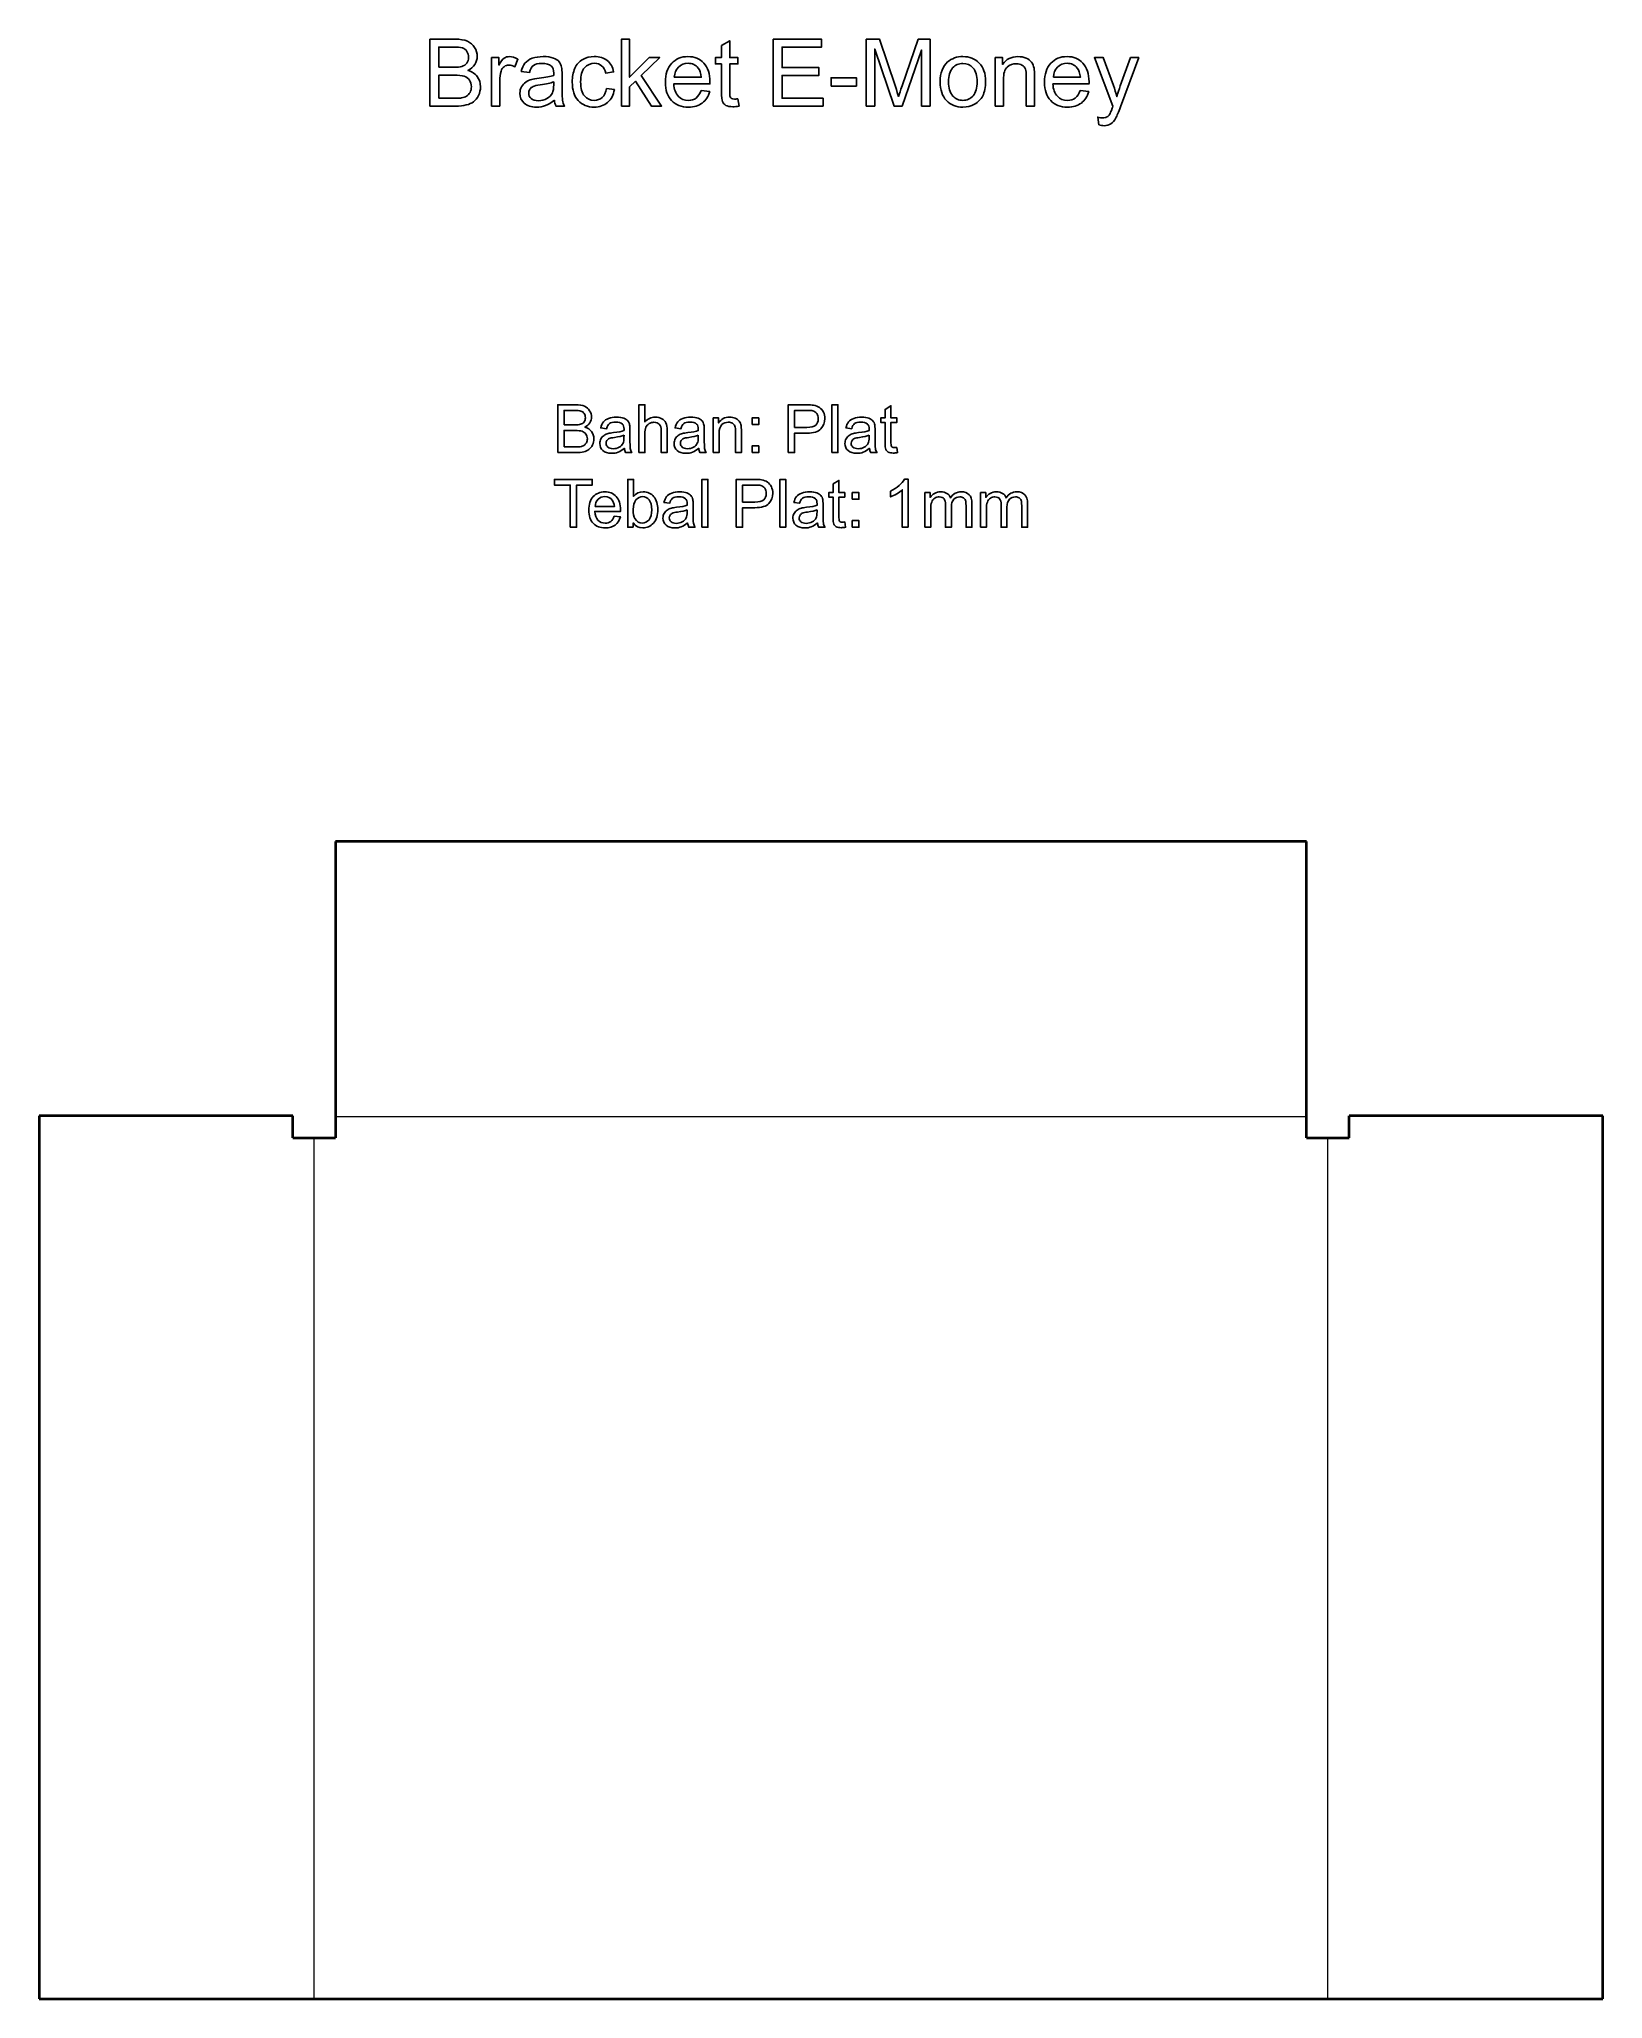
# Model space of a CAD drawing. Header units: centimetres. Extents: x -7.1 to 7.1, y -5.2 to 12.5.
import ezdxf
from ezdxf.lldxf.tags import DXFTag

# ---------------------------------------------------------------- set-up
doc = ezdxf.new("R2010")
doc.units = ezdxf.units.CM
doc.header["$MEASUREMENT"] = 0
doc.layers.add('SHEETMETAL_BEND_LINES_UP', color=7, linetype='Continuous')
doc.layers.add('Visible', color=7, linetype='Continuous')
tags = doc.linetypes.add('New Line1', pattern=[0.7, 0.4, -0.1, 0.1, -0.1]).pattern_tags.tags
tags[10:11] = [DXFTag(74, 4), DXFTag(75, 0), DXFTag(340, '0'), DXFTag(46, 1.0), DXFTag(50, 0.0), DXFTag(44, 0.0), DXFTag(45, 0.0)]
tags[8:9] = [DXFTag(74, 4), DXFTag(75, 0), DXFTag(340, '0'), DXFTag(46, 1.0), DXFTag(50, 0.0), DXFTag(44, 0.0), DXFTag(45, 0.0)]
tags[6:7] = [DXFTag(74, 4), DXFTag(75, 0), DXFTag(340, '0'), DXFTag(46, 1.0), DXFTag(50, 0.0), DXFTag(44, 0.0), DXFTag(45, 0.0)]
tags[4:5] = [DXFTag(74, 4), DXFTag(75, 0), DXFTag(340, '0'), DXFTag(46, 1.0), DXFTag(50, 0.0), DXFTag(44, 0.0), DXFTag(45, 0.0)]
tags = doc.linetypes.add('New Line2', pattern=[0.7, 0.4, -0.1, 0.1, -0.1]).pattern_tags.tags
tags[10:11] = [DXFTag(74, 4), DXFTag(75, 0), DXFTag(340, '0'), DXFTag(46, 1.0), DXFTag(50, 0.0), DXFTag(44, 0.0), DXFTag(45, 0.0)]
tags[8:9] = [DXFTag(74, 4), DXFTag(75, 0), DXFTag(340, '0'), DXFTag(46, 1.0), DXFTag(50, 0.0), DXFTag(44, 0.0), DXFTag(45, 0.0)]
tags[6:7] = [DXFTag(74, 4), DXFTag(75, 0), DXFTag(340, '0'), DXFTag(46, 1.0), DXFTag(50, 0.0), DXFTag(44, 0.0), DXFTag(45, 0.0)]
tags[4:5] = [DXFTag(74, 4), DXFTag(75, 0), DXFTag(340, '0'), DXFTag(46, 1.0), DXFTag(50, 0.0), DXFTag(44, 0.0), DXFTag(45, 0.0)]
tags = doc.linetypes.add('New Line3', pattern=[0.7, 0.4, -0.1, 0.1, -0.1]).pattern_tags.tags
tags[10:11] = [DXFTag(74, 4), DXFTag(75, 0), DXFTag(340, '0'), DXFTag(46, 1.0), DXFTag(50, 0.0), DXFTag(44, 0.0), DXFTag(45, 0.0)]
tags[8:9] = [DXFTag(74, 4), DXFTag(75, 0), DXFTag(340, '0'), DXFTag(46, 1.0), DXFTag(50, 0.0), DXFTag(44, 0.0), DXFTag(45, 0.0)]
tags[6:7] = [DXFTag(74, 4), DXFTag(75, 0), DXFTag(340, '0'), DXFTag(46, 1.0), DXFTag(50, 0.0), DXFTag(44, 0.0), DXFTag(45, 0.0)]
tags[4:5] = [DXFTag(74, 4), DXFTag(75, 0), DXFTag(340, '0'), DXFTag(46, 1.0), DXFTag(50, 0.0), DXFTag(44, 0.0), DXFTag(45, 0.0)]

msp = doc.modelspace()

# ---------------------------------------------------------------- linework, layer by layer
at = {"layer": 'SHEETMETAL_BEND_LINES_UP', "linetype": 'New Line3', "lineweight": 13}
msp.add_open_spline([(4.4, 2.75), (4.4, 2.75), (-4.4, 2.75), (-4.4, 2.75)], degree=3, dxfattribs=at)
at = {"layer": 'SHEETMETAL_BEND_LINES_UP', "linetype": 'New Line2', "lineweight": 13}
msp.add_open_spline([(-4.59242, -5.24242), (-4.59242, -5.24242), (-4.59242, 2.55758), (-4.59242, 2.55758)], degree=3, dxfattribs=at)
at = {"layer": 'SHEETMETAL_BEND_LINES_UP', "linetype": 'New Line1', "lineweight": 13}
msp.add_open_spline([(4.59242, -5.24242), (4.59242, -5.24242), (4.59242, 2.55758), (4.59242, 2.55758)], degree=3, dxfattribs=at)
at = {"layer": 'Visible', "color": 250}
for points, knots in [([(-3.54376, 11.90696), (-3.54376, 11.90696), (-3.54376, 12.51318), (-3.54376, 12.51318), (-3.54376, 12.51318), (-3.31629, 12.51318), (-3.31629, 12.51318), (-3.27001, 12.51318), (-3.23289, 12.50711), (-3.20481, 12.49483), (-3.17687, 12.48255), (-3.155, 12.46365), (-3.1392, 12.4381), (-3.12325, 12.4127), (-3.11535, 12.38603), (-3.11535, 12.35809), (-3.11535, 12.33227), (-3.1224, 12.30786), (-3.13637, 12.285), (-3.15034, 12.26214), (-3.17151, 12.24365), (-3.19987, 12.22954), (-3.16318, 12.21882), (-3.13496, 12.20047), (-3.11535, 12.17451), (-3.09559, 12.14868), (-3.08571, 12.11806), (-3.08571, 12.08279), (-3.08571, 12.05428), (-3.09178, 12.02789), (-3.10378, 12.00348), (-3.11577, 11.97907), (-3.13059, 11.9603), (-3.14823, 11.94704), (-3.16587, 11.93391), (-3.18802, 11.92389), (-3.21455, 11.91712), (-3.24122, 11.91035), (-3.27382, 11.90696), (-3.31248, 11.90696), (-3.31248, 11.90696), (-3.54376, 11.90696), (-3.54376, 11.90696)], [0, 0, 0, 0, 0.07142857, 0.07142857, 0.07142857, 0.14285714, 0.14285714, 0.14285714, 0.21428571, 0.21428571, 0.21428571, 0.28571429, 0.28571429, 0.28571429, 0.35714286, 0.35714286, 0.35714286, 0.42857143, 0.42857143, 0.42857143, 0.5, 0.5, 0.5, 0.57142857, 0.57142857, 0.57142857, 0.64285714, 0.64285714, 0.64285714, 0.71428571, 0.71428571, 0.71428571, 0.78571429, 0.78571429, 0.78571429, 0.85714286, 0.85714286, 0.85714286, 0.92857143, 0.92857143, 0.92857143, 1, 1, 1, 1]), ([(-3.46333, 12.25833), (-3.46333, 12.25833), (-3.33224, 12.25833), (-3.33224, 12.25833), (-3.29668, 12.25833), (-3.27114, 12.26073), (-3.25575, 12.26538), (-3.23529, 12.27145), (-3.21991, 12.28161), (-3.20961, 12.29572), (-3.19931, 12.30983), (-3.19409, 12.32747), (-3.19409, 12.34878), (-3.19409, 12.36896), (-3.19889, 12.38674), (-3.20862, 12.40198), (-3.21822, 12.41736), (-3.23205, 12.42794), (-3.24997, 12.43359), (-3.26789, 12.43923), (-3.29865, 12.44206), (-3.34211, 12.44206), (-3.34211, 12.44206), (-3.46333, 12.44206), (-3.46333, 12.44206), (-3.46333, 12.44206), (-3.46333, 12.25833), (-3.46333, 12.25833)], [0, 0, 0, 0, 0.11111111, 0.11111111, 0.11111111, 0.22222222, 0.22222222, 0.22222222, 0.33333333, 0.33333333, 0.33333333, 0.44444444, 0.44444444, 0.44444444, 0.55555556, 0.55555556, 0.55555556, 0.66666667, 0.66666667, 0.66666667, 0.77777778, 0.77777778, 0.77777778, 0.88888889, 0.88888889, 0.88888889, 1, 1, 1, 1]), ([(-1.80851, 11.90696), (-1.80851, 11.90696), (-1.80851, 12.51318), (-1.80851, 12.51318), (-1.80851, 12.51318), (-1.734, 12.51318), (-1.734, 12.51318), (-1.734, 12.51318), (-1.734, 12.16788), (-1.734, 12.16788), (-1.734, 12.16788), (-1.55789, 12.34638), (-1.55789, 12.34638), (-1.55789, 12.34638), (-1.46166, 12.34638), (-1.46166, 12.34638), (-1.46166, 12.34638), (-1.6293, 12.18312), (-1.6293, 12.18312), (-1.6293, 12.18312), (-1.44472, 11.90696), (-1.44472, 11.90696), (-1.44472, 11.90696), (-1.53644, 11.90696), (-1.53644, 11.90696), (-1.53644, 11.90696), (-1.68235, 12.13147), (-1.68235, 12.13147), (-1.68235, 12.13147), (-1.734, 12.08123), (-1.734, 12.08123), (-1.734, 12.08123), (-1.734, 11.90696), (-1.734, 11.90696), (-1.734, 11.90696), (-1.80851, 11.90696), (-1.80851, 11.90696)], [0, 0, 0, 0, 0.08333333, 0.08333333, 0.08333333, 0.16666667, 0.16666667, 0.16666667, 0.25, 0.25, 0.25, 0.33333333, 0.33333333, 0.33333333, 0.41666667, 0.41666667, 0.41666667, 0.5, 0.5, 0.5, 0.58333333, 0.58333333, 0.58333333, 0.66666667, 0.66666667, 0.66666667, 0.75, 0.75, 0.75, 0.83333333, 0.83333333, 0.83333333, 0.91666667, 0.91666667, 0.91666667, 1, 1, 1, 1]), ([(-0.75285, 11.97342), (-0.75285, 11.97342), (-0.74269, 11.90767), (-0.74269, 11.90767), (-0.76357, 11.90329), (-0.78234, 11.90103), (-0.79871, 11.90103), (-0.82566, 11.90103), (-0.84654, 11.90527), (-0.8615, 11.91387), (-0.87632, 11.92248), (-0.88676, 11.93363), (-0.89283, 11.9476), (-0.8989, 11.96157), (-0.90186, 11.99092), (-0.90186, 12.03565), (-0.90186, 12.03565), (-0.90186, 12.28881), (-0.90186, 12.28881), (-0.90186, 12.28881), (-0.95689, 12.28881), (-0.95689, 12.28881), (-0.95689, 12.28881), (-0.95689, 12.34638), (-0.95689, 12.34638), (-0.95689, 12.34638), (-0.90186, 12.34638), (-0.90186, 12.34638), (-0.90186, 12.34638), (-0.90186, 12.45504), (-0.90186, 12.45504), (-0.90186, 12.45504), (-0.82735, 12.49977), (-0.82735, 12.49977), (-0.82735, 12.49977), (-0.82735, 12.34638), (-0.82735, 12.34638), (-0.82735, 12.34638), (-0.75285, 12.34638), (-0.75285, 12.34638), (-0.75285, 12.34638), (-0.75285, 12.28881), (-0.75285, 12.28881), (-0.75285, 12.28881), (-0.82735, 12.28881), (-0.82735, 12.28881), (-0.82735, 12.28881), (-0.82735, 12.03142), (-0.82735, 12.03142), (-0.82735, 12.01011), (-0.82608, 11.99642), (-0.8234, 11.99036), (-0.82086, 11.98429), (-0.81663, 11.97949), (-0.8107, 11.97582), (-0.80477, 11.97229), (-0.79631, 11.97046), (-0.7853, 11.97046), (-0.77712, 11.97046), (-0.76625, 11.97145), (-0.75285, 11.97342)], [0, 0, 0, 0, 0.05, 0.05, 0.05, 0.1, 0.1, 0.1, 0.15, 0.15, 0.15, 0.2, 0.2, 0.2, 0.25, 0.25, 0.25, 0.3, 0.3, 0.3, 0.35, 0.35, 0.35, 0.4, 0.4, 0.4, 0.45, 0.45, 0.45, 0.5, 0.5, 0.5, 0.55, 0.55, 0.55, 0.6, 0.6, 0.6, 0.65, 0.65, 0.65, 0.7, 0.7, 0.7, 0.75, 0.75, 0.75, 0.8, 0.8, 0.8, 0.85, 0.85, 0.85, 0.9, 0.9, 0.9, 0.95, 0.95, 0.95, 1, 1, 1, 1]), ([(-0.43309, 11.90696), (-0.43309, 11.90696), (-0.43309, 12.51318), (-0.43309, 12.51318), (-0.43309, 12.51318), (0.00464, 12.51318), (0.00464, 12.51318), (0.00464, 12.51318), (0.00464, 12.44206), (0.00464, 12.44206), (0.00464, 12.44206), (-0.35266, 12.44206), (-0.35266, 12.44206), (-0.35266, 12.44206), (-0.35266, 12.25579), (-0.35266, 12.25579), (-0.35266, 12.25579), (-0.01822, 12.25579), (-0.01822, 12.25579), (-0.01822, 12.25579), (-0.01822, 12.18467), (-0.01822, 12.18467), (-0.01822, 12.18467), (-0.35266, 12.18467), (-0.35266, 12.18467), (-0.35266, 12.18467), (-0.35266, 11.97808), (-0.35266, 11.97808), (-0.35266, 11.97808), (0.01903, 11.97808), (0.01903, 11.97808), (0.01903, 11.97808), (0.01903, 11.90696), (0.01903, 11.90696), (0.01903, 11.90696), (-0.43309, 11.90696), (-0.43309, 11.90696)], [0, 0, 0, 0, 0.08333333, 0.08333333, 0.08333333, 0.16666667, 0.16666667, 0.16666667, 0.25, 0.25, 0.25, 0.33333333, 0.33333333, 0.33333333, 0.41666667, 0.41666667, 0.41666667, 0.5, 0.5, 0.5, 0.58333333, 0.58333333, 0.58333333, 0.66666667, 0.66666667, 0.66666667, 0.75, 0.75, 0.75, 0.83333333, 0.83333333, 0.83333333, 0.91666667, 0.91666667, 0.91666667, 1, 1, 1, 1]), ([(0.41019, 11.90696), (0.41019, 11.90696), (0.41019, 12.51318), (0.41019, 12.51318), (0.41019, 12.51318), (0.53042, 12.51318), (0.53042, 12.51318), (0.53042, 12.51318), (0.67379, 12.08406), (0.67379, 12.08406), (0.68705, 12.04412), (0.69665, 12.0142), (0.70271, 11.99431), (0.70963, 12.01632), (0.72049, 12.04878), (0.73517, 12.09153), (0.73517, 12.09153), (0.88108, 12.51318), (0.88108, 12.51318), (0.88108, 12.51318), (0.98847, 12.51318), (0.98847, 12.51318), (0.98847, 12.51318), (0.98847, 11.90696), (0.98847, 11.90696), (0.98847, 11.90696), (0.91142, 11.90696), (0.91142, 11.90696), (0.91142, 11.90696), (0.91142, 12.41412), (0.91142, 12.41412), (0.91142, 12.41412), (0.73446, 11.90696), (0.73446, 11.90696), (0.73446, 11.90696), (0.66222, 11.90696), (0.66222, 11.90696), (0.66222, 11.90696), (0.48724, 12.42343), (0.48724, 12.42343), (0.48724, 12.42343), (0.48724, 11.90696), (0.48724, 11.90696), (0.48724, 11.90696), (0.41019, 11.90696), (0.41019, 11.90696)], [0, 0, 0, 0, 0.06666667, 0.06666667, 0.06666667, 0.13333333, 0.13333333, 0.13333333, 0.2, 0.2, 0.2, 0.26666667, 0.26666667, 0.26666667, 0.33333333, 0.33333333, 0.33333333, 0.4, 0.4, 0.4, 0.46666667, 0.46666667, 0.46666667, 0.53333333, 0.53333333, 0.53333333, 0.6, 0.6, 0.6, 0.66666667, 0.66666667, 0.66666667, 0.73333333, 0.73333333, 0.73333333, 0.8, 0.8, 0.8, 0.86666667, 0.86666667, 0.86666667, 0.93333333, 0.93333333, 0.93333333, 1, 1, 1, 1]), ([(-2.98581, 11.90696), (-2.98581, 11.90696), (-2.98581, 12.34638), (-2.98581, 12.34638), (-2.98581, 12.34638), (-2.91892, 12.34638), (-2.91892, 12.34638), (-2.91892, 12.34638), (-2.91892, 12.27907), (-2.91892, 12.27907), (-2.90185, 12.31026), (-2.88604, 12.33086), (-2.87151, 12.34074), (-2.85697, 12.35076), (-2.84103, 12.3557), (-2.82367, 12.3557), (-2.79855, 12.3557), (-2.77301, 12.34779), (-2.74705, 12.33213), (-2.74705, 12.33213), (-2.77357, 12.26341), (-2.77357, 12.26341), (-2.79164, 12.27357), (-2.8097, 12.27865), (-2.82776, 12.27865), (-2.84399, 12.27865), (-2.85852, 12.27371), (-2.87136, 12.26397), (-2.88421, 12.25424), (-2.89338, 12.24069), (-2.89888, 12.22333), (-2.90721, 12.19694), (-2.9113, 12.16802), (-2.9113, 12.13655), (-2.9113, 12.13655), (-2.9113, 11.90696), (-2.9113, 11.90696), (-2.9113, 11.90696), (-2.98581, 11.90696), (-2.98581, 11.90696)], [0, 0, 0, 0, 0.07692308, 0.07692308, 0.07692308, 0.15384615, 0.15384615, 0.15384615, 0.23076923, 0.23076923, 0.23076923, 0.30769231, 0.30769231, 0.30769231, 0.38461538, 0.38461538, 0.38461538, 0.46153846, 0.46153846, 0.46153846, 0.53846154, 0.53846154, 0.53846154, 0.61538462, 0.61538462, 0.61538462, 0.69230769, 0.69230769, 0.69230769, 0.76923077, 0.76923077, 0.76923077, 0.84615385, 0.84615385, 0.84615385, 0.92307692, 0.92307692, 0.92307692, 1, 1, 1, 1]), ([(-2.416, 11.96199), (-2.44366, 11.93843), (-2.47033, 11.92192), (-2.49587, 11.91218), (-2.52141, 11.90244), (-2.54878, 11.89765), (-2.57814, 11.89765), (-2.6264, 11.89765), (-2.66351, 11.90936), (-2.68947, 11.93292), (-2.71544, 11.95635), (-2.72842, 11.98641), (-2.72842, 12.02295), (-2.72842, 12.0444), (-2.72348, 12.06402), (-2.71374, 12.0818), (-2.70387, 12.09958), (-2.69103, 12.11369), (-2.67522, 12.12441), (-2.65928, 12.13514), (-2.6415, 12.14332), (-2.6216, 12.14883), (-2.60692, 12.15264), (-2.58477, 12.1563), (-2.55528, 12.15997), (-2.49516, 12.16703), (-2.45071, 12.17564), (-2.42235, 12.18551), (-2.42207, 12.19567), (-2.42193, 12.20217), (-2.42193, 12.20485), (-2.42193, 12.23504), (-2.42898, 12.25635), (-2.44309, 12.26877), (-2.46214, 12.28556), (-2.49051, 12.29389), (-2.52804, 12.29389), (-2.56318, 12.29389), (-2.58914, 12.28768), (-2.60579, 12.2754), (-2.62259, 12.26313), (-2.63486, 12.24139), (-2.64291, 12.21007), (-2.64291, 12.21007), (-2.71572, 12.22023), (-2.71572, 12.22023), (-2.70909, 12.25141), (-2.69822, 12.27667), (-2.68298, 12.29586), (-2.66774, 12.31505), (-2.64573, 12.32973), (-2.61694, 12.34017), (-2.5883, 12.35047), (-2.55485, 12.3557), (-2.51703, 12.3557), (-2.4795, 12.3557), (-2.44888, 12.35132), (-2.42531, 12.34243), (-2.40189, 12.33354), (-2.38453, 12.32253), (-2.37352, 12.30913), (-2.36252, 12.29572), (-2.35476, 12.27879), (-2.35024, 12.25833), (-2.34784, 12.24563), (-2.34657, 12.22277), (-2.34657, 12.18989), (-2.34657, 12.18989), (-2.34657, 12.09111), (-2.34657, 12.09111), (-2.34657, 12.02211), (-2.34502, 11.9785), (-2.34192, 11.96002), (-2.33895, 11.94153), (-2.33274, 11.92389), (-2.32371, 11.90696), (-2.32371, 11.90696), (-2.40161, 11.90696), (-2.40161, 11.90696), (-2.40908, 11.92262), (-2.41388, 11.94097), (-2.416, 11.96199)], [0, 0, 0, 0, 0.03703704, 0.03703704, 0.03703704, 0.07407407, 0.07407407, 0.07407407, 0.11111111, 0.11111111, 0.11111111, 0.14814815, 0.14814815, 0.14814815, 0.18518519, 0.18518519, 0.18518519, 0.22222222, 0.22222222, 0.22222222, 0.25925926, 0.25925926, 0.25925926, 0.2962963, 0.2962963, 0.2962963, 0.33333333, 0.33333333, 0.33333333, 0.37037037, 0.37037037, 0.37037037, 0.40740741, 0.40740741, 0.40740741, 0.44444444, 0.44444444, 0.44444444, 0.48148148, 0.48148148, 0.48148148, 0.51851852, 0.51851852, 0.51851852, 0.55555556, 0.55555556, 0.55555556, 0.59259259, 0.59259259, 0.59259259, 0.62962963, 0.62962963, 0.62962963, 0.66666667, 0.66666667, 0.66666667, 0.7037037, 0.7037037, 0.7037037, 0.74074074, 0.74074074, 0.74074074, 0.77777778, 0.77777778, 0.77777778, 0.81481481, 0.81481481, 0.81481481, 0.85185185, 0.85185185, 0.85185185, 0.88888889, 0.88888889, 0.88888889, 0.92592593, 0.92592593, 0.92592593, 0.96296296, 0.96296296, 0.96296296, 1, 1, 1, 1]), ([(-1.94511, 12.06783), (-1.94511, 12.06783), (-1.8723, 12.05767), (-1.8723, 12.05767), (-1.88034, 12.00757), (-1.90066, 11.96848), (-1.93354, 11.94012), (-1.96642, 11.91176), (-2.00692, 11.89765), (-2.05475, 11.89765), (-2.11472, 11.89765), (-2.16299, 11.91726), (-2.19939, 11.95649), (-2.23594, 11.99572), (-2.25414, 12.05188), (-2.25414, 12.12498), (-2.25414, 12.17239), (-2.24624, 12.21374), (-2.23058, 12.2493), (-2.21491, 12.28472), (-2.19107, 12.31139), (-2.15889, 12.32902), (-2.12686, 12.34681), (-2.09201, 12.3557), (-2.05419, 12.3557), (-2.00663, 12.3557), (-1.96755, 12.3437), (-1.93735, 12.31957), (-1.90701, 12.29544), (-1.88754, 12.26115), (-1.87907, 12.21684), (-1.87907, 12.21684), (-1.95104, 12.20583), (-1.95104, 12.20583), (-1.95795, 12.23533), (-1.97009, 12.25748), (-1.98772, 12.27244), (-2.00522, 12.28726), (-2.02639, 12.29473), (-2.05122, 12.29473), (-2.08876, 12.29473), (-2.11924, 12.28133), (-2.14281, 12.25452), (-2.16623, 12.22757), (-2.17794, 12.18523), (-2.17794, 12.12709), (-2.17794, 12.06811), (-2.16665, 12.02535), (-2.14408, 11.99868), (-2.12136, 11.97201), (-2.09186, 11.95861), (-2.0556, 11.95861), (-2.02625, 11.95861), (-2.00184, 11.9675), (-1.98236, 11.98542), (-1.96275, 12.0032), (-1.95033, 12.03071), (-1.94511, 12.06783)], [0, 0, 0, 0, 0.05263158, 0.05263158, 0.05263158, 0.10526316, 0.10526316, 0.10526316, 0.15789474, 0.15789474, 0.15789474, 0.21052632, 0.21052632, 0.21052632, 0.26315789, 0.26315789, 0.26315789, 0.31578947, 0.31578947, 0.31578947, 0.36842105, 0.36842105, 0.36842105, 0.42105263, 0.42105263, 0.42105263, 0.47368421, 0.47368421, 0.47368421, 0.52631579, 0.52631579, 0.52631579, 0.57894737, 0.57894737, 0.57894737, 0.63157895, 0.63157895, 0.63157895, 0.68421053, 0.68421053, 0.68421053, 0.73684211, 0.73684211, 0.73684211, 0.78947368, 0.78947368, 0.78947368, 0.84210526, 0.84210526, 0.84210526, 0.89473684, 0.89473684, 0.89473684, 0.94736842, 0.94736842, 0.94736842, 1, 1, 1, 1]), ([(-1.08573, 12.0492), (-1.08573, 12.0492), (-1.00868, 12.03904), (-1.00868, 12.03904), (-1.02068, 11.99431), (-1.04311, 11.95945), (-1.07585, 11.93476), (-1.10859, 11.91006), (-1.15036, 11.89765), (-1.2013, 11.89765), (-1.26536, 11.89765), (-1.31616, 11.9174), (-1.3537, 11.95691), (-1.39124, 11.99628), (-1.41, 12.05174), (-1.41, 12.123), (-1.41, 12.19666), (-1.39109, 12.25395), (-1.35314, 12.29459), (-1.31518, 12.33538), (-1.26593, 12.3557), (-1.20539, 12.3557), (-1.14683, 12.3557), (-1.09899, 12.3358), (-1.06188, 12.29586), (-1.02477, 12.25593), (-1.00614, 12.19977), (-1.00614, 12.12738), (-1.00614, 12.123), (-1.00628, 12.11637), (-1.00656, 12.10762), (-1.00656, 12.10762), (-1.3338, 12.10762), (-1.3338, 12.10762), (-1.33098, 12.0595), (-1.31743, 12.02253), (-1.29288, 11.99699), (-1.26847, 11.97145), (-1.23785, 11.95861), (-1.2013, 11.95861), (-1.17406, 11.95861), (-1.15078, 11.9658), (-1.13159, 11.9802), (-1.11226, 11.99459), (-1.09702, 12.01759), (-1.08573, 12.0492)], [0, 0, 0, 0, 0.06666667, 0.06666667, 0.06666667, 0.13333333, 0.13333333, 0.13333333, 0.2, 0.2, 0.2, 0.26666667, 0.26666667, 0.26666667, 0.33333333, 0.33333333, 0.33333333, 0.4, 0.4, 0.4, 0.46666667, 0.46666667, 0.46666667, 0.53333333, 0.53333333, 0.53333333, 0.6, 0.6, 0.6, 0.66666667, 0.66666667, 0.66666667, 0.73333333, 0.73333333, 0.73333333, 0.8, 0.8, 0.8, 0.86666667, 0.86666667, 0.86666667, 0.93333333, 0.93333333, 0.93333333, 1, 1, 1, 1]), ([(-1.32957, 12.16858), (-1.32957, 12.16858), (-1.08488, 12.16858), (-1.08488, 12.16858), (-1.08813, 12.20555), (-1.09758, 12.23321), (-1.11296, 12.2517), (-1.13653, 12.28034), (-1.16729, 12.29473), (-1.20497, 12.29473), (-1.23912, 12.29473), (-1.26776, 12.2833), (-1.29105, 12.26044), (-1.31419, 12.23758), (-1.32703, 12.20696), (-1.32957, 12.16858)], [0, 0, 0, 0, 0.2, 0.2, 0.2, 0.4, 0.4, 0.4, 0.6, 0.6, 0.6, 0.8, 0.8, 0.8, 1, 1, 1, 1]), ([(1.07991, 12.12667), (1.07991, 12.20781), (1.10249, 12.26792), (1.14778, 12.30701), (1.18546, 12.33947), (1.23161, 12.3557), (1.28593, 12.3557), (1.34619, 12.3557), (1.39558, 12.33594), (1.43396, 12.29643), (1.4722, 12.25706), (1.49139, 12.20245), (1.49139, 12.13288), (1.49139, 12.07644), (1.48293, 12.03213), (1.46599, 11.99981), (1.44906, 11.9675), (1.42436, 11.94238), (1.39191, 11.92446), (1.35959, 11.90654), (1.32417, 11.89765), (1.28593, 11.89765), (1.22441, 11.89765), (1.17474, 11.91726), (1.13678, 11.95663), (1.09882, 11.996), (1.07991, 12.05273), (1.07991, 12.12667)], [0, 0, 0, 0, 0.11111111, 0.11111111, 0.11111111, 0.22222222, 0.22222222, 0.22222222, 0.33333333, 0.33333333, 0.33333333, 0.44444444, 0.44444444, 0.44444444, 0.55555556, 0.55555556, 0.55555556, 0.66666667, 0.66666667, 0.66666667, 0.77777778, 0.77777778, 0.77777778, 0.88888889, 0.88888889, 0.88888889, 1, 1, 1, 1]), ([(1.15611, 12.12653), (1.15611, 12.07037), (1.16839, 12.02832), (1.19294, 12.00052), (1.21764, 11.97258), (1.24854, 11.95861), (1.28593, 11.95861), (1.3229, 11.95861), (1.35367, 11.97258), (1.37836, 12.00066), (1.40291, 12.02874), (1.41519, 12.0715), (1.41519, 12.12893), (1.41519, 12.18312), (1.40277, 12.22418), (1.37808, 12.25198), (1.35338, 12.27992), (1.32262, 12.29389), (1.28593, 12.29389), (1.24854, 12.29389), (1.21764, 12.28006), (1.19294, 12.25226), (1.16839, 12.22446), (1.15611, 12.18255), (1.15611, 12.12653)], [0, 0, 0, 0, 0.125, 0.125, 0.125, 0.25, 0.25, 0.25, 0.375, 0.375, 0.375, 0.5, 0.5, 0.5, 0.625, 0.625, 0.625, 0.75, 0.75, 0.75, 0.875, 0.875, 0.875, 1, 1, 1, 1]), ([(1.57874, 11.90696), (1.57874, 11.90696), (1.57874, 12.34638), (1.57874, 12.34638), (1.57874, 12.34638), (1.64563, 12.34638), (1.64563, 12.34638), (1.64563, 12.34638), (1.64563, 12.28401), (1.64563, 12.28401), (1.6778, 12.33185), (1.72437, 12.3557), (1.78519, 12.3557), (1.81172, 12.3557), (1.83599, 12.3509), (1.85814, 12.34144), (1.8803, 12.33199), (1.89695, 12.31943), (1.90795, 12.30405), (1.91896, 12.28867), (1.92672, 12.27032), (1.9311, 12.24916), (1.93378, 12.23533), (1.93519, 12.2112), (1.93519, 12.17677), (1.93519, 12.17677), (1.93519, 11.90696), (1.93519, 11.90696), (1.93519, 11.90696), (1.86068, 11.90696), (1.86068, 11.90696), (1.86068, 11.90696), (1.86068, 12.17394), (1.86068, 12.17394), (1.86068, 12.20428), (1.85786, 12.227), (1.85207, 12.24196), (1.84629, 12.25692), (1.83599, 12.26891), (1.82131, 12.27794), (1.80664, 12.28683), (1.78928, 12.29135), (1.76952, 12.29135), (1.73791, 12.29135), (1.71068, 12.28133), (1.68768, 12.26115), (1.66468, 12.24111), (1.65325, 12.20287), (1.65325, 12.14671), (1.65325, 12.14671), (1.65325, 11.90696), (1.65325, 11.90696), (1.65325, 11.90696), (1.57874, 11.90696), (1.57874, 11.90696)], [0, 0, 0, 0, 0.05555556, 0.05555556, 0.05555556, 0.11111111, 0.11111111, 0.11111111, 0.16666667, 0.16666667, 0.16666667, 0.22222222, 0.22222222, 0.22222222, 0.27777778, 0.27777778, 0.27777778, 0.33333333, 0.33333333, 0.33333333, 0.38888889, 0.38888889, 0.38888889, 0.44444444, 0.44444444, 0.44444444, 0.5, 0.5, 0.5, 0.55555556, 0.55555556, 0.55555556, 0.61111111, 0.61111111, 0.61111111, 0.66666667, 0.66666667, 0.66666667, 0.72222222, 0.72222222, 0.72222222, 0.77777778, 0.77777778, 0.77777778, 0.83333333, 0.83333333, 0.83333333, 0.88888889, 0.88888889, 0.88888889, 0.94444444, 0.94444444, 0.94444444, 1, 1, 1, 1]), ([(2.34935, 12.0492), (2.34935, 12.0492), (2.4264, 12.03904), (2.4264, 12.03904), (2.4144, 11.99431), (2.39197, 11.95945), (2.35923, 11.93476), (2.32649, 11.91006), (2.28472, 11.89765), (2.23378, 11.89765), (2.16972, 11.89765), (2.11892, 11.9174), (2.08138, 11.95691), (2.04384, 11.99628), (2.02508, 12.05174), (2.02508, 12.123), (2.02508, 12.19666), (2.04399, 12.25395), (2.08194, 12.29459), (2.1199, 12.33538), (2.16915, 12.3557), (2.22969, 12.3557), (2.28825, 12.3557), (2.33609, 12.3358), (2.3732, 12.29586), (2.41031, 12.25593), (2.42894, 12.19977), (2.42894, 12.12738), (2.42894, 12.123), (2.4288, 12.11637), (2.42852, 12.10762), (2.42852, 12.10762), (2.10128, 12.10762), (2.10128, 12.10762), (2.1041, 12.0595), (2.11765, 12.02253), (2.1422, 11.99699), (2.16661, 11.97145), (2.19723, 11.95861), (2.23378, 11.95861), (2.26102, 11.95861), (2.2843, 11.9658), (2.30349, 11.9802), (2.32282, 11.99459), (2.33806, 12.01759), (2.34935, 12.0492)], [0, 0, 0, 0, 0.06666667, 0.06666667, 0.06666667, 0.13333333, 0.13333333, 0.13333333, 0.2, 0.2, 0.2, 0.26666667, 0.26666667, 0.26666667, 0.33333333, 0.33333333, 0.33333333, 0.4, 0.4, 0.4, 0.46666667, 0.46666667, 0.46666667, 0.53333333, 0.53333333, 0.53333333, 0.6, 0.6, 0.6, 0.66666667, 0.66666667, 0.66666667, 0.73333333, 0.73333333, 0.73333333, 0.8, 0.8, 0.8, 0.86666667, 0.86666667, 0.86666667, 0.93333333, 0.93333333, 0.93333333, 1, 1, 1, 1]), ([(2.10551, 12.16858), (2.10551, 12.16858), (2.3502, 12.16858), (2.3502, 12.16858), (2.34695, 12.20555), (2.3375, 12.23321), (2.32212, 12.2517), (2.29855, 12.28034), (2.26779, 12.29473), (2.23011, 12.29473), (2.19596, 12.29473), (2.16732, 12.2833), (2.14403, 12.26044), (2.12089, 12.23758), (2.10805, 12.20696), (2.10551, 12.16858)], [0, 0, 0, 0, 0.2, 0.2, 0.2, 0.4, 0.4, 0.4, 0.6, 0.6, 0.6, 0.8, 0.8, 0.8, 1, 1, 1, 1]), ([(2.51713, 11.73805), (2.51713, 11.73805), (2.50867, 11.80691), (2.50867, 11.80691), (2.52504, 11.80254), (2.53915, 11.80028), (2.55128, 11.80028), (2.56793, 11.80028), (2.5812, 11.8031), (2.59108, 11.80861), (2.60109, 11.81411), (2.60928, 11.82187), (2.61563, 11.83175), (2.62029, 11.83923), (2.62791, 11.85771), (2.63835, 11.88735), (2.63976, 11.89144), (2.64188, 11.89751), (2.64498, 11.90555), (2.64498, 11.90555), (2.47819, 12.34638), (2.47819, 12.34638), (2.47819, 12.34638), (2.55777, 12.34638), (2.55777, 12.34638), (2.55777, 12.34638), (2.6495, 12.09266), (2.6495, 12.09266), (2.66149, 12.06063), (2.67207, 12.02676), (2.68153, 11.9912), (2.69014, 12.02465), (2.7003, 12.05767), (2.71215, 12.09012), (2.71215, 12.09012), (2.80585, 12.34638), (2.80585, 12.34638), (2.80585, 12.34638), (2.88021, 12.34638), (2.88021, 12.34638), (2.88021, 12.34638), (2.71413, 11.89934), (2.71413, 11.89934), (2.6962, 11.85122), (2.68223, 11.8182), (2.67222, 11.8), (2.65895, 11.77559), (2.64371, 11.75766), (2.62664, 11.74623), (2.60942, 11.7348), (2.58896, 11.72916), (2.56525, 11.72916), (2.55086, 11.72916), (2.53477, 11.73212), (2.51713, 11.73805)], [0, 0, 0, 0, 0.05555556, 0.05555556, 0.05555556, 0.11111111, 0.11111111, 0.11111111, 0.16666667, 0.16666667, 0.16666667, 0.22222222, 0.22222222, 0.22222222, 0.27777778, 0.27777778, 0.27777778, 0.33333333, 0.33333333, 0.33333333, 0.38888889, 0.38888889, 0.38888889, 0.44444444, 0.44444444, 0.44444444, 0.5, 0.5, 0.5, 0.55555556, 0.55555556, 0.55555556, 0.61111111, 0.61111111, 0.61111111, 0.66666667, 0.66666667, 0.66666667, 0.72222222, 0.72222222, 0.72222222, 0.77777778, 0.77777778, 0.77777778, 0.83333333, 0.83333333, 0.83333333, 0.88888889, 0.88888889, 0.88888889, 0.94444444, 0.94444444, 0.94444444, 1, 1, 1, 1]), ([(-3.46333, 11.97808), (-3.46333, 11.97808), (-3.31234, 11.97808), (-3.31234, 11.97808), (-3.28638, 11.97808), (-3.26817, 11.97907), (-3.25759, 11.98104), (-3.23924, 11.98429), (-3.22372, 11.98979), (-3.2113, 11.99755), (-3.19889, 12.00531), (-3.18873, 12.0166), (-3.18068, 12.03142), (-3.17264, 12.04624), (-3.16869, 12.06331), (-3.16869, 12.08264), (-3.16869, 12.10536), (-3.17447, 12.12498), (-3.18619, 12.14177), (-3.19776, 12.15856), (-3.21384, 12.17027), (-3.23445, 12.17705), (-3.25491, 12.18382), (-3.28454, 12.18721), (-3.32306, 12.18721), (-3.32306, 12.18721), (-3.46333, 12.18721), (-3.46333, 12.18721), (-3.46333, 12.18721), (-3.46333, 11.97808), (-3.46333, 11.97808)], [0, 0, 0, 0, 0.1, 0.1, 0.1, 0.2, 0.2, 0.2, 0.3, 0.3, 0.3, 0.4, 0.4, 0.4, 0.5, 0.5, 0.5, 0.6, 0.6, 0.6, 0.7, 0.7, 0.7, 0.8, 0.8, 0.8, 0.9, 0.9, 0.9, 1, 1, 1, 1]), ([(-2.42193, 12.12709), (-2.44902, 12.11609), (-2.48966, 12.10677), (-2.54385, 12.09915), (-2.57461, 12.09478), (-2.59634, 12.08984), (-2.60904, 12.08434), (-2.62174, 12.07883), (-2.63148, 12.07079), (-2.63839, 12.06035), (-2.64531, 12.04977), (-2.64883, 12.03805), (-2.64883, 12.02507), (-2.64883, 12.00546), (-2.64135, 11.98895), (-2.62626, 11.97582), (-2.61116, 11.9627), (-2.58914, 11.95607), (-2.56021, 11.95607), (-2.53157, 11.95607), (-2.50603, 11.96228), (-2.48359, 11.97483), (-2.4613, 11.98725), (-2.44479, 12.00433), (-2.43434, 12.02592), (-2.4263, 12.04271), (-2.42235, 12.0674), (-2.42235, 12.1), (-2.42235, 12.1), (-2.42193, 12.12709), (-2.42193, 12.12709)], [0, 0, 0, 0, 0.1, 0.1, 0.1, 0.2, 0.2, 0.2, 0.3, 0.3, 0.3, 0.4, 0.4, 0.4, 0.5, 0.5, 0.5, 0.6, 0.6, 0.6, 0.7, 0.7, 0.7, 0.8, 0.8, 0.8, 0.9, 0.9, 0.9, 1, 1, 1, 1]), ([(0.091, 12.08899), (0.091, 12.08899), (0.091, 12.1635), (0.091, 12.1635), (0.091, 12.1635), (0.32129, 12.1635), (0.32129, 12.1635), (0.32129, 12.1635), (0.32129, 12.08899), (0.32129, 12.08899), (0.32129, 12.08899), (0.091, 12.08899), (0.091, 12.08899)], [0, 0, 0, 0, 0.25, 0.25, 0.25, 0.5, 0.5, 0.5, 0.75, 0.75, 0.75, 1, 1, 1, 1]), ([(-2.38561, 8.76747), (-2.38561, 8.76747), (-2.38561, 9.20086), (-2.38561, 9.20086), (-2.38561, 9.20086), (-2.22299, 9.20086), (-2.22299, 9.20086), (-2.1899, 9.20086), (-2.16337, 9.19653), (-2.14329, 9.18775), (-2.12332, 9.17897), (-2.10768, 9.16545), (-2.09638, 9.14719), (-2.08498, 9.12904), (-2.07933, 9.10997), (-2.07933, 9.08999), (-2.07933, 9.07153), (-2.08438, 9.05408), (-2.09436, 9.03774), (-2.10435, 9.02139), (-2.11948, 9.00818), (-2.13976, 8.99809), (-2.11353, 8.99042), (-2.09335, 8.97731), (-2.07933, 8.95874), (-2.06521, 8.94028), (-2.05815, 8.91839), (-2.05815, 8.89317), (-2.05815, 8.87279), (-2.06248, 8.85393), (-2.07106, 8.83647), (-2.07963, 8.81902), (-2.09023, 8.8056), (-2.10284, 8.79612), (-2.11545, 8.78674), (-2.13129, 8.77958), (-2.15025, 8.77473), (-2.16932, 8.76989), (-2.19262, 8.76747), (-2.22027, 8.76747), (-2.22027, 8.76747), (-2.38561, 8.76747), (-2.38561, 8.76747)], [0, 0, 0, 0, 0.07142857, 0.07142857, 0.07142857, 0.14285714, 0.14285714, 0.14285714, 0.21428571, 0.21428571, 0.21428571, 0.28571429, 0.28571429, 0.28571429, 0.35714286, 0.35714286, 0.35714286, 0.42857143, 0.42857143, 0.42857143, 0.5, 0.5, 0.5, 0.57142857, 0.57142857, 0.57142857, 0.64285714, 0.64285714, 0.64285714, 0.71428571, 0.71428571, 0.71428571, 0.78571429, 0.78571429, 0.78571429, 0.85714286, 0.85714286, 0.85714286, 0.92857143, 0.92857143, 0.92857143, 1, 1, 1, 1]), ([(-2.32811, 9.01867), (-2.32811, 9.01867), (-2.23439, 9.01867), (-2.23439, 9.01867), (-2.20897, 9.01867), (-2.19071, 9.02038), (-2.17971, 9.02371), (-2.16508, 9.02805), (-2.15409, 9.03532), (-2.14672, 9.0454), (-2.13936, 9.05549), (-2.13562, 9.0681), (-2.13562, 9.08334), (-2.13562, 9.09776), (-2.13905, 9.11047), (-2.14602, 9.12137), (-2.15288, 9.13237), (-2.16276, 9.13993), (-2.17557, 9.14397), (-2.18839, 9.148), (-2.21038, 9.15002), (-2.24145, 9.15002), (-2.24145, 9.15002), (-2.32811, 9.15002), (-2.32811, 9.15002), (-2.32811, 9.15002), (-2.32811, 9.01867), (-2.32811, 9.01867)], [0, 0, 0, 0, 0.11111111, 0.11111111, 0.11111111, 0.22222222, 0.22222222, 0.22222222, 0.33333333, 0.33333333, 0.33333333, 0.44444444, 0.44444444, 0.44444444, 0.55555556, 0.55555556, 0.55555556, 0.66666667, 0.66666667, 0.66666667, 0.77777778, 0.77777778, 0.77777778, 0.88888889, 0.88888889, 0.88888889, 1, 1, 1, 1]), ([(-1.78091, 8.80681), (-1.80069, 8.78997), (-1.81975, 8.77816), (-1.83801, 8.7712), (-1.85627, 8.76424), (-1.87584, 8.76081), (-1.89683, 8.76081), (-1.93133, 8.76081), (-1.95786, 8.76919), (-1.97643, 8.78603), (-1.99499, 8.80278), (-2.00427, 8.82427), (-2.00427, 8.8504), (-2.00427, 8.86573), (-2.00074, 8.87975), (-1.99378, 8.89246), (-1.98672, 8.90518), (-1.97754, 8.91526), (-1.96624, 8.92293), (-1.95484, 8.9306), (-1.94213, 8.93645), (-1.9279, 8.94038), (-1.91741, 8.94311), (-1.90157, 8.94573), (-1.88049, 8.94835), (-1.83751, 8.9534), (-1.80573, 8.95955), (-1.78545, 8.96661), (-1.78525, 8.97388), (-1.78515, 8.97852), (-1.78515, 8.98043), (-1.78515, 9.00202), (-1.79019, 9.01726), (-1.80028, 9.02613), (-1.8139, 9.03814), (-1.83418, 9.04409), (-1.86101, 9.04409), (-1.88613, 9.04409), (-1.9047, 9.03965), (-1.9166, 9.03088), (-1.92861, 9.0221), (-1.93738, 9.00656), (-1.94313, 8.98417), (-1.94313, 8.98417), (-1.99519, 8.99143), (-1.99519, 8.99143), (-1.99045, 9.01373), (-1.98268, 9.03178), (-1.97178, 9.0455), (-1.96089, 9.05922), (-1.94515, 9.06972), (-1.92457, 9.07718), (-1.90409, 9.08455), (-1.88018, 9.08828), (-1.85315, 9.08828), (-1.82631, 9.08828), (-1.80442, 9.08515), (-1.78757, 9.0788), (-1.77083, 9.07244), (-1.75842, 9.06457), (-1.75055, 9.05499), (-1.74268, 9.0454), (-1.73713, 9.0333), (-1.7339, 9.01867), (-1.73219, 9.00959), (-1.73128, 8.99325), (-1.73128, 8.96974), (-1.73128, 8.96974), (-1.73128, 8.89912), (-1.73128, 8.89912), (-1.73128, 8.84979), (-1.73017, 8.81862), (-1.72795, 8.8054), (-1.72583, 8.79219), (-1.72139, 8.77958), (-1.71494, 8.76747), (-1.71494, 8.76747), (-1.77062, 8.76747), (-1.77062, 8.76747), (-1.77597, 8.77867), (-1.7794, 8.79178), (-1.78091, 8.80681)], [0, 0, 0, 0, 0.03703704, 0.03703704, 0.03703704, 0.07407407, 0.07407407, 0.07407407, 0.11111111, 0.11111111, 0.11111111, 0.14814815, 0.14814815, 0.14814815, 0.18518519, 0.18518519, 0.18518519, 0.22222222, 0.22222222, 0.22222222, 0.25925926, 0.25925926, 0.25925926, 0.2962963, 0.2962963, 0.2962963, 0.33333333, 0.33333333, 0.33333333, 0.37037037, 0.37037037, 0.37037037, 0.40740741, 0.40740741, 0.40740741, 0.44444444, 0.44444444, 0.44444444, 0.48148148, 0.48148148, 0.48148148, 0.51851852, 0.51851852, 0.51851852, 0.55555556, 0.55555556, 0.55555556, 0.59259259, 0.59259259, 0.59259259, 0.62962963, 0.62962963, 0.62962963, 0.66666667, 0.66666667, 0.66666667, 0.7037037, 0.7037037, 0.7037037, 0.74074074, 0.74074074, 0.74074074, 0.77777778, 0.77777778, 0.77777778, 0.81481481, 0.81481481, 0.81481481, 0.85185185, 0.85185185, 0.85185185, 0.88888889, 0.88888889, 0.88888889, 0.92592593, 0.92592593, 0.92592593, 0.96296296, 0.96296296, 0.96296296, 1, 1, 1, 1]), ([(-1.64946, 8.76747), (-1.64946, 8.76747), (-1.64946, 9.20086), (-1.64946, 9.20086), (-1.64946, 9.20086), (-1.59619, 9.20086), (-1.59619, 9.20086), (-1.59619, 9.20086), (-1.59619, 9.0449), (-1.59619, 9.0449), (-1.57148, 9.07385), (-1.5403, 9.08828), (-1.50257, 9.08828), (-1.47947, 9.08828), (-1.4594, 9.08374), (-1.44225, 9.07456), (-1.4252, 9.06538), (-1.41299, 9.05277), (-1.40563, 9.03663), (-1.39826, 9.02049), (-1.39463, 8.99698), (-1.39463, 8.96631), (-1.39463, 8.96631), (-1.39463, 8.76747), (-1.39463, 8.76747), (-1.39463, 8.76747), (-1.4479, 8.76747), (-1.4479, 8.76747), (-1.4479, 8.76747), (-1.4479, 8.96611), (-1.4479, 8.96611), (-1.4479, 8.99264), (-1.45365, 9.01201), (-1.46505, 9.02412), (-1.47655, 9.03622), (-1.49269, 9.04228), (-1.51367, 9.04228), (-1.52931, 9.04228), (-1.54404, 9.03824), (-1.55786, 9.03007), (-1.57168, 9.0219), (-1.58146, 9.0108), (-1.58742, 8.99678), (-1.59327, 8.98286), (-1.59619, 8.96359), (-1.59619, 8.93897), (-1.59619, 8.93897), (-1.59619, 8.76747), (-1.59619, 8.76747), (-1.59619, 8.76747), (-1.64946, 8.76747), (-1.64946, 8.76747)], [0, 0, 0, 0, 0.05882353, 0.05882353, 0.05882353, 0.11764706, 0.11764706, 0.11764706, 0.17647059, 0.17647059, 0.17647059, 0.23529412, 0.23529412, 0.23529412, 0.29411765, 0.29411765, 0.29411765, 0.35294118, 0.35294118, 0.35294118, 0.41176471, 0.41176471, 0.41176471, 0.47058824, 0.47058824, 0.47058824, 0.52941176, 0.52941176, 0.52941176, 0.58823529, 0.58823529, 0.58823529, 0.64705882, 0.64705882, 0.64705882, 0.70588235, 0.70588235, 0.70588235, 0.76470588, 0.76470588, 0.76470588, 0.82352941, 0.82352941, 0.82352941, 0.88235294, 0.88235294, 0.88235294, 0.94117647, 0.94117647, 0.94117647, 1, 1, 1, 1]), ([(-1.10761, 8.80681), (-1.12739, 8.78997), (-1.14645, 8.77816), (-1.16471, 8.7712), (-1.18297, 8.76424), (-1.20254, 8.76081), (-1.22353, 8.76081), (-1.25803, 8.76081), (-1.28456, 8.76919), (-1.30313, 8.78603), (-1.32169, 8.80278), (-1.33097, 8.82427), (-1.33097, 8.8504), (-1.33097, 8.86573), (-1.32744, 8.87975), (-1.32048, 8.89246), (-1.31342, 8.90518), (-1.30424, 8.91526), (-1.29294, 8.92293), (-1.28154, 8.9306), (-1.26883, 8.93645), (-1.2546, 8.94038), (-1.24411, 8.94311), (-1.22827, 8.94573), (-1.20719, 8.94835), (-1.16421, 8.9534), (-1.13243, 8.95955), (-1.11215, 8.96661), (-1.11195, 8.97388), (-1.11185, 8.97852), (-1.11185, 8.98043), (-1.11185, 9.00202), (-1.11689, 9.01726), (-1.12698, 9.02613), (-1.1406, 9.03814), (-1.16088, 9.04409), (-1.18771, 9.04409), (-1.21283, 9.04409), (-1.2314, 9.03965), (-1.2433, 9.03088), (-1.25531, 9.0221), (-1.26408, 9.00656), (-1.26983, 8.98417), (-1.26983, 8.98417), (-1.32189, 8.99143), (-1.32189, 8.99143), (-1.31715, 9.01373), (-1.30938, 9.03178), (-1.29848, 9.0455), (-1.28759, 9.05922), (-1.27185, 9.06972), (-1.25127, 9.07718), (-1.23079, 9.08455), (-1.20688, 9.08828), (-1.17985, 9.08828), (-1.15301, 9.08828), (-1.13112, 9.08515), (-1.11427, 9.0788), (-1.09753, 9.07244), (-1.08512, 9.06457), (-1.07725, 9.05499), (-1.06938, 9.0454), (-1.06383, 9.0333), (-1.0606, 9.01867), (-1.05889, 9.00959), (-1.05798, 8.99325), (-1.05798, 8.96974), (-1.05798, 8.96974), (-1.05798, 8.89912), (-1.05798, 8.89912), (-1.05798, 8.84979), (-1.05687, 8.81862), (-1.05465, 8.8054), (-1.05253, 8.79219), (-1.04809, 8.77958), (-1.04164, 8.76747), (-1.04164, 8.76747), (-1.09732, 8.76747), (-1.09732, 8.76747), (-1.10267, 8.77867), (-1.1061, 8.79178), (-1.10761, 8.80681)], [0, 0, 0, 0, 0.03703704, 0.03703704, 0.03703704, 0.07407407, 0.07407407, 0.07407407, 0.11111111, 0.11111111, 0.11111111, 0.14814815, 0.14814815, 0.14814815, 0.18518519, 0.18518519, 0.18518519, 0.22222222, 0.22222222, 0.22222222, 0.25925926, 0.25925926, 0.25925926, 0.2962963, 0.2962963, 0.2962963, 0.33333333, 0.33333333, 0.33333333, 0.37037037, 0.37037037, 0.37037037, 0.40740741, 0.40740741, 0.40740741, 0.44444444, 0.44444444, 0.44444444, 0.48148148, 0.48148148, 0.48148148, 0.51851852, 0.51851852, 0.51851852, 0.55555556, 0.55555556, 0.55555556, 0.59259259, 0.59259259, 0.59259259, 0.62962963, 0.62962963, 0.62962963, 0.66666667, 0.66666667, 0.66666667, 0.7037037, 0.7037037, 0.7037037, 0.74074074, 0.74074074, 0.74074074, 0.77777778, 0.77777778, 0.77777778, 0.81481481, 0.81481481, 0.81481481, 0.85185185, 0.85185185, 0.85185185, 0.88888889, 0.88888889, 0.88888889, 0.92592593, 0.92592593, 0.92592593, 0.96296296, 0.96296296, 0.96296296, 1, 1, 1, 1]), ([(-0.97616, 8.76747), (-0.97616, 8.76747), (-0.97616, 9.08162), (-0.97616, 9.08162), (-0.97616, 9.08162), (-0.92834, 9.08162), (-0.92834, 9.08162), (-0.92834, 9.08162), (-0.92834, 9.03703), (-0.92834, 9.03703), (-0.90534, 9.07123), (-0.87205, 9.08828), (-0.82857, 9.08828), (-0.8096, 9.08828), (-0.79225, 9.08485), (-0.77641, 9.07809), (-0.76057, 9.07133), (-0.74867, 9.06235), (-0.7408, 9.05136), (-0.73293, 9.04036), (-0.72738, 9.02724), (-0.72425, 9.01211), (-0.72234, 9.00223), (-0.72133, 8.98497), (-0.72133, 8.96036), (-0.72133, 8.96036), (-0.72133, 8.76747), (-0.72133, 8.76747), (-0.72133, 8.76747), (-0.7746, 8.76747), (-0.7746, 8.76747), (-0.7746, 8.76747), (-0.7746, 8.95834), (-0.7746, 8.95834), (-0.7746, 8.98003), (-0.77661, 8.99627), (-0.78075, 9.00697), (-0.78489, 9.01766), (-0.79225, 9.02624), (-0.80274, 9.03269), (-0.81323, 9.03905), (-0.82564, 9.04228), (-0.83977, 9.04228), (-0.86236, 9.04228), (-0.88183, 9.03511), (-0.89828, 9.02069), (-0.91472, 9.00636), (-0.92289, 8.97902), (-0.92289, 8.93887), (-0.92289, 8.93887), (-0.92289, 8.76747), (-0.92289, 8.76747), (-0.92289, 8.76747), (-0.97616, 8.76747), (-0.97616, 8.76747)], [0, 0, 0, 0, 0.05555556, 0.05555556, 0.05555556, 0.11111111, 0.11111111, 0.11111111, 0.16666667, 0.16666667, 0.16666667, 0.22222222, 0.22222222, 0.22222222, 0.27777778, 0.27777778, 0.27777778, 0.33333333, 0.33333333, 0.33333333, 0.38888889, 0.38888889, 0.38888889, 0.44444444, 0.44444444, 0.44444444, 0.5, 0.5, 0.5, 0.55555556, 0.55555556, 0.55555556, 0.61111111, 0.61111111, 0.61111111, 0.66666667, 0.66666667, 0.66666667, 0.72222222, 0.72222222, 0.72222222, 0.77777778, 0.77777778, 0.77777778, 0.83333333, 0.83333333, 0.83333333, 0.88888889, 0.88888889, 0.88888889, 0.94444444, 0.94444444, 0.94444444, 1, 1, 1, 1]), ([(-0.62498, 9.02109), (-0.62498, 9.02109), (-0.62498, 9.08162), (-0.62498, 9.08162), (-0.62498, 9.08162), (-0.56445, 9.08162), (-0.56445, 9.08162), (-0.56445, 9.08162), (-0.56445, 9.02109), (-0.56445, 9.02109), (-0.56445, 9.02109), (-0.62498, 9.02109), (-0.62498, 9.02109)], [0, 0, 0, 0, 0.25, 0.25, 0.25, 0.5, 0.5, 0.5, 0.75, 0.75, 0.75, 1, 1, 1, 1]), ([(-0.29651, 8.76747), (-0.29651, 8.76747), (-0.29651, 9.20086), (-0.29651, 9.20086), (-0.29651, 9.20086), (-0.13288, 9.20086), (-0.13288, 9.20086), (-0.10413, 9.20086), (-0.08213, 9.19945), (-0.0669, 9.19673), (-0.04562, 9.1932), (-0.02776, 9.18644), (-0.01333, 9.17655), (0.00109, 9.16656), (0.0127, 9.15264), (0.02147, 9.13479), (0.03025, 9.11693), (0.03459, 9.09726), (0.03459, 9.07577), (0.03459, 9.03905), (0.02288, 9.00787), (-0.00062, 8.98245), (-0.02403, 8.95693), (-0.0665, 8.94422), (-0.12783, 8.94422), (-0.12783, 8.94422), (-0.23901, 8.94422), (-0.23901, 8.94422), (-0.23901, 8.94422), (-0.23901, 8.76747), (-0.23901, 8.76747), (-0.23901, 8.76747), (-0.29651, 8.76747), (-0.29651, 8.76747)], [0, 0, 0, 0, 0.09090909, 0.09090909, 0.09090909, 0.18181818, 0.18181818, 0.18181818, 0.27272727, 0.27272727, 0.27272727, 0.36363636, 0.36363636, 0.36363636, 0.45454545, 0.45454545, 0.45454545, 0.54545455, 0.54545455, 0.54545455, 0.63636364, 0.63636364, 0.63636364, 0.72727273, 0.72727273, 0.72727273, 0.81818182, 0.81818182, 0.81818182, 0.90909091, 0.90909091, 0.90909091, 1, 1, 1, 1]), ([(-0.23901, 8.99506), (-0.23901, 8.99506), (-0.12703, 8.99506), (-0.12703, 8.99506), (-0.0899, 8.99506), (-0.06367, 9.00192), (-0.04804, 9.01574), (-0.0325, 9.02956), (-0.02473, 9.04893), (-0.02473, 9.07405), (-0.02473, 9.09211), (-0.02927, 9.10765), (-0.03845, 9.12056), (-0.04763, 9.13347), (-0.05974, 9.14205), (-0.07467, 9.14619), (-0.08435, 9.14871), (-0.10221, 9.15002), (-0.12814, 9.15002), (-0.12814, 9.15002), (-0.23901, 9.15002), (-0.23901, 9.15002), (-0.23901, 9.15002), (-0.23901, 8.99506), (-0.23901, 8.99506)], [0, 0, 0, 0, 0.125, 0.125, 0.125, 0.25, 0.25, 0.25, 0.375, 0.375, 0.375, 0.5, 0.5, 0.5, 0.625, 0.625, 0.625, 0.75, 0.75, 0.75, 0.875, 0.875, 0.875, 1, 1, 1, 1]), ([(0.09936, 8.76747), (0.09936, 8.76747), (0.09936, 9.20086), (0.09936, 9.20086), (0.09936, 9.20086), (0.15263, 9.20086), (0.15263, 9.20086), (0.15263, 9.20086), (0.15263, 8.76747), (0.15263, 8.76747), (0.15263, 8.76747), (0.09936, 8.76747), (0.09936, 8.76747)], [0, 0, 0, 0, 0.25, 0.25, 0.25, 0.5, 0.5, 0.5, 0.75, 0.75, 0.75, 1, 1, 1, 1]), ([(0.44025, 8.80681), (0.42047, 8.78997), (0.40141, 8.77816), (0.38315, 8.7712), (0.36489, 8.76424), (0.34532, 8.76081), (0.32433, 8.76081), (0.28983, 8.76081), (0.2633, 8.76919), (0.24473, 8.78603), (0.22617, 8.80278), (0.21689, 8.82427), (0.21689, 8.8504), (0.21689, 8.86573), (0.22042, 8.87975), (0.22738, 8.89246), (0.23444, 8.90518), (0.24362, 8.91526), (0.25492, 8.92293), (0.26632, 8.9306), (0.27903, 8.93645), (0.29326, 8.94038), (0.30375, 8.94311), (0.31959, 8.94573), (0.34067, 8.94835), (0.38365, 8.9534), (0.41543, 8.95955), (0.43571, 8.96661), (0.43591, 8.97388), (0.43601, 8.97852), (0.43601, 8.98043), (0.43601, 9.00202), (0.43097, 9.01726), (0.42088, 9.02613), (0.40726, 9.03814), (0.38698, 9.04409), (0.36015, 9.04409), (0.33503, 9.04409), (0.31646, 9.03965), (0.30456, 9.03088), (0.29255, 9.0221), (0.28378, 9.00656), (0.27803, 8.98417), (0.27803, 8.98417), (0.22597, 8.99143), (0.22597, 8.99143), (0.23071, 9.01373), (0.23848, 9.03178), (0.24938, 9.0455), (0.26027, 9.05922), (0.27601, 9.06972), (0.29659, 9.07718), (0.31707, 9.08455), (0.34098, 9.08828), (0.36801, 9.08828), (0.39485, 9.08828), (0.41674, 9.08515), (0.43359, 9.0788), (0.45033, 9.07244), (0.46274, 9.06457), (0.47061, 9.05499), (0.47848, 9.0454), (0.48403, 9.0333), (0.48726, 9.01867), (0.48897, 9.00959), (0.48988, 8.99325), (0.48988, 8.96974), (0.48988, 8.96974), (0.48988, 8.89912), (0.48988, 8.89912), (0.48988, 8.84979), (0.49099, 8.81862), (0.49321, 8.8054), (0.49533, 8.79219), (0.49977, 8.77958), (0.50622, 8.76747), (0.50622, 8.76747), (0.45054, 8.76747), (0.45054, 8.76747), (0.44519, 8.77867), (0.44176, 8.79178), (0.44025, 8.80681)], [0, 0, 0, 0, 0.03703704, 0.03703704, 0.03703704, 0.07407407, 0.07407407, 0.07407407, 0.11111111, 0.11111111, 0.11111111, 0.14814815, 0.14814815, 0.14814815, 0.18518519, 0.18518519, 0.18518519, 0.22222222, 0.22222222, 0.22222222, 0.25925926, 0.25925926, 0.25925926, 0.2962963, 0.2962963, 0.2962963, 0.33333333, 0.33333333, 0.33333333, 0.37037037, 0.37037037, 0.37037037, 0.40740741, 0.40740741, 0.40740741, 0.44444444, 0.44444444, 0.44444444, 0.48148148, 0.48148148, 0.48148148, 0.51851852, 0.51851852, 0.51851852, 0.55555556, 0.55555556, 0.55555556, 0.59259259, 0.59259259, 0.59259259, 0.62962963, 0.62962963, 0.62962963, 0.66666667, 0.66666667, 0.66666667, 0.7037037, 0.7037037, 0.7037037, 0.74074074, 0.74074074, 0.74074074, 0.77777778, 0.77777778, 0.77777778, 0.81481481, 0.81481481, 0.81481481, 0.85185185, 0.85185185, 0.85185185, 0.88888889, 0.88888889, 0.88888889, 0.92592593, 0.92592593, 0.92592593, 0.96296296, 0.96296296, 0.96296296, 1, 1, 1, 1]), ([(0.68731, 8.81499), (0.68731, 8.81499), (0.69458, 8.76797), (0.69458, 8.76797), (0.67964, 8.76485), (0.66623, 8.76323), (0.65453, 8.76323), (0.63526, 8.76323), (0.62033, 8.76626), (0.60963, 8.77241), (0.59904, 8.77857), (0.59157, 8.78654), (0.58724, 8.79652), (0.5829, 8.80651), (0.58078, 8.8275), (0.58078, 8.85948), (0.58078, 8.85948), (0.58078, 9.04046), (0.58078, 9.04046), (0.58078, 9.04046), (0.54143, 9.04046), (0.54143, 9.04046), (0.54143, 9.04046), (0.54143, 9.08162), (0.54143, 9.08162), (0.54143, 9.08162), (0.58078, 9.08162), (0.58078, 9.08162), (0.58078, 9.08162), (0.58078, 9.1593), (0.58078, 9.1593), (0.58078, 9.1593), (0.63405, 9.19128), (0.63405, 9.19128), (0.63405, 9.19128), (0.63405, 9.08162), (0.63405, 9.08162), (0.63405, 9.08162), (0.68731, 9.08162), (0.68731, 9.08162), (0.68731, 9.08162), (0.68731, 9.04046), (0.68731, 9.04046), (0.68731, 9.04046), (0.63405, 9.04046), (0.63405, 9.04046), (0.63405, 9.04046), (0.63405, 8.85645), (0.63405, 8.85645), (0.63405, 8.84122), (0.63495, 8.83143), (0.63687, 8.82709), (0.63869, 8.82275), (0.64171, 8.81932), (0.64595, 8.8167), (0.65019, 8.81418), (0.65624, 8.81287), (0.66411, 8.81287), (0.66996, 8.81287), (0.67773, 8.81357), (0.68731, 8.81499)], [0, 0, 0, 0, 0.05, 0.05, 0.05, 0.1, 0.1, 0.1, 0.15, 0.15, 0.15, 0.2, 0.2, 0.2, 0.25, 0.25, 0.25, 0.3, 0.3, 0.3, 0.35, 0.35, 0.35, 0.4, 0.4, 0.4, 0.45, 0.45, 0.45, 0.5, 0.5, 0.5, 0.55, 0.55, 0.55, 0.6, 0.6, 0.6, 0.65, 0.65, 0.65, 0.7, 0.7, 0.7, 0.75, 0.75, 0.75, 0.8, 0.8, 0.8, 0.85, 0.85, 0.85, 0.9, 0.9, 0.9, 0.95, 0.95, 0.95, 1, 1, 1, 1]), ([(-2.32811, 8.81832), (-2.32811, 8.81832), (-2.22016, 8.81832), (-2.22016, 8.81832), (-2.2016, 8.81832), (-2.18859, 8.81902), (-2.18102, 8.82043), (-2.16791, 8.82275), (-2.15681, 8.82669), (-2.14793, 8.83224), (-2.13905, 8.83779), (-2.13179, 8.84586), (-2.12604, 8.85645), (-2.12029, 8.86704), (-2.11747, 8.87925), (-2.11747, 8.89307), (-2.11747, 8.90931), (-2.1216, 8.92333), (-2.12997, 8.93534), (-2.13825, 8.94734), (-2.14975, 8.95572), (-2.16448, 8.96056), (-2.1791, 8.9654), (-2.20029, 8.96782), (-2.22783, 8.96782), (-2.22783, 8.96782), (-2.32811, 8.96782), (-2.32811, 8.96782), (-2.32811, 8.96782), (-2.32811, 8.81832), (-2.32811, 8.81832)], [0, 0, 0, 0, 0.1, 0.1, 0.1, 0.2, 0.2, 0.2, 0.3, 0.3, 0.3, 0.4, 0.4, 0.4, 0.5, 0.5, 0.5, 0.6, 0.6, 0.6, 0.7, 0.7, 0.7, 0.8, 0.8, 0.8, 0.9, 0.9, 0.9, 1, 1, 1, 1]), ([(-1.78515, 8.92485), (-1.80452, 8.91698), (-1.83357, 8.91032), (-1.87231, 8.90487), (-1.89431, 8.90175), (-1.90984, 8.89821), (-1.91892, 8.89428), (-1.928, 8.89035), (-1.93496, 8.8846), (-1.93991, 8.87713), (-1.94485, 8.86956), (-1.94737, 8.86119), (-1.94737, 8.85191), (-1.94737, 8.83789), (-1.94202, 8.82608), (-1.93123, 8.8167), (-1.92044, 8.80732), (-1.9047, 8.80258), (-1.88402, 8.80258), (-1.86354, 8.80258), (-1.84528, 8.80702), (-1.82924, 8.81599), (-1.8133, 8.82487), (-1.80149, 8.83708), (-1.79403, 8.85251), (-1.78828, 8.86452), (-1.78545, 8.88217), (-1.78545, 8.90548), (-1.78545, 8.90548), (-1.78515, 8.92485), (-1.78515, 8.92485)], [0, 0, 0, 0, 0.1, 0.1, 0.1, 0.2, 0.2, 0.2, 0.3, 0.3, 0.3, 0.4, 0.4, 0.4, 0.5, 0.5, 0.5, 0.6, 0.6, 0.6, 0.7, 0.7, 0.7, 0.8, 0.8, 0.8, 0.9, 0.9, 0.9, 1, 1, 1, 1]), ([(-1.11185, 8.92485), (-1.13122, 8.91698), (-1.16027, 8.91032), (-1.19901, 8.90487), (-1.22101, 8.90175), (-1.23654, 8.89821), (-1.24562, 8.89428), (-1.2547, 8.89035), (-1.26166, 8.8846), (-1.26661, 8.87713), (-1.27155, 8.86956), (-1.27407, 8.86119), (-1.27407, 8.85191), (-1.27407, 8.83789), (-1.26872, 8.82608), (-1.25793, 8.8167), (-1.24714, 8.80732), (-1.2314, 8.80258), (-1.21072, 8.80258), (-1.19024, 8.80258), (-1.17198, 8.80702), (-1.15594, 8.81599), (-1.14, 8.82487), (-1.12819, 8.83708), (-1.12073, 8.85251), (-1.11498, 8.86452), (-1.11215, 8.88217), (-1.11215, 8.90548), (-1.11215, 8.90548), (-1.11185, 8.92485), (-1.11185, 8.92485)], [0, 0, 0, 0, 0.1, 0.1, 0.1, 0.2, 0.2, 0.2, 0.3, 0.3, 0.3, 0.4, 0.4, 0.4, 0.5, 0.5, 0.5, 0.6, 0.6, 0.6, 0.7, 0.7, 0.7, 0.8, 0.8, 0.8, 0.9, 0.9, 0.9, 1, 1, 1, 1]), ([(0.43601, 8.92485), (0.41664, 8.91698), (0.38759, 8.91032), (0.34885, 8.90487), (0.32685, 8.90175), (0.31132, 8.89821), (0.30224, 8.89428), (0.29316, 8.89035), (0.2862, 8.8846), (0.28125, 8.87713), (0.27631, 8.86956), (0.27379, 8.86119), (0.27379, 8.85191), (0.27379, 8.83789), (0.27914, 8.82608), (0.28993, 8.8167), (0.30072, 8.80732), (0.31646, 8.80258), (0.33714, 8.80258), (0.35762, 8.80258), (0.37588, 8.80702), (0.39192, 8.81599), (0.40786, 8.82487), (0.41967, 8.83708), (0.42713, 8.85251), (0.43288, 8.86452), (0.43571, 8.88217), (0.43571, 8.90548), (0.43571, 8.90548), (0.43601, 8.92485), (0.43601, 8.92485)], [0, 0, 0, 0, 0.1, 0.1, 0.1, 0.2, 0.2, 0.2, 0.3, 0.3, 0.3, 0.4, 0.4, 0.4, 0.5, 0.5, 0.5, 0.6, 0.6, 0.6, 0.7, 0.7, 0.7, 0.8, 0.8, 0.8, 0.9, 0.9, 0.9, 1, 1, 1, 1]), ([(-0.62498, 8.76747), (-0.62498, 8.76747), (-0.62498, 8.828), (-0.62498, 8.828), (-0.62498, 8.828), (-0.56445, 8.828), (-0.56445, 8.828), (-0.56445, 8.828), (-0.56445, 8.76747), (-0.56445, 8.76747), (-0.56445, 8.76747), (-0.62498, 8.76747), (-0.62498, 8.76747)], [0, 0, 0, 0, 0.25, 0.25, 0.25, 0.5, 0.5, 0.5, 0.75, 0.75, 0.75, 1, 1, 1, 1]), ([(-2.27303, 8.09125), (-2.27303, 8.09125), (-2.27303, 8.4738), (-2.27303, 8.4738), (-2.27303, 8.4738), (-2.41588, 8.4738), (-2.41588, 8.4738), (-2.41588, 8.4738), (-2.41588, 8.52464), (-2.41588, 8.52464), (-2.41588, 8.52464), (-2.07267, 8.52464), (-2.07267, 8.52464), (-2.07267, 8.52464), (-2.07267, 8.4738), (-2.07267, 8.4738), (-2.07267, 8.4738), (-2.21552, 8.4738), (-2.21552, 8.4738), (-2.21552, 8.4738), (-2.21552, 8.09125), (-2.21552, 8.09125), (-2.21552, 8.09125), (-2.27303, 8.09125), (-2.27303, 8.09125)], [0, 0, 0, 0, 0.125, 0.125, 0.125, 0.25, 0.25, 0.25, 0.375, 0.375, 0.375, 0.5, 0.5, 0.5, 0.625, 0.625, 0.625, 0.75, 0.75, 0.75, 0.875, 0.875, 0.875, 1, 1, 1, 1]), ([(-1.70152, 8.09125), (-1.70152, 8.09125), (-1.75116, 8.09125), (-1.75116, 8.09125), (-1.75116, 8.09125), (-1.75116, 8.52464), (-1.75116, 8.52464), (-1.75116, 8.52464), (-1.69789, 8.52464), (-1.69789, 8.52464), (-1.69789, 8.52464), (-1.69789, 8.36999), (-1.69789, 8.36999), (-1.67539, 8.39804), (-1.64674, 8.41206), (-1.61184, 8.41206), (-1.59257, 8.41206), (-1.57421, 8.40823), (-1.55696, 8.40046), (-1.5397, 8.39269), (-1.52558, 8.38169), (-1.51438, 8.36767), (-1.50329, 8.35355), (-1.49451, 8.3366), (-1.48825, 8.31672), (-1.4819, 8.29695), (-1.47877, 8.27566), (-1.47877, 8.25307), (-1.47877, 8.1994), (-1.49209, 8.15783), (-1.51862, 8.12858), (-1.54525, 8.09922), (-1.57713, 8.08459), (-1.61436, 8.08459), (-1.65138, 8.08459), (-1.68044, 8.10003), (-1.70152, 8.1308), (-1.70152, 8.1308), (-1.70152, 8.09125), (-1.70152, 8.09125)], [0, 0, 0, 0, 0.07692308, 0.07692308, 0.07692308, 0.15384615, 0.15384615, 0.15384615, 0.23076923, 0.23076923, 0.23076923, 0.30769231, 0.30769231, 0.30769231, 0.38461538, 0.38461538, 0.38461538, 0.46153846, 0.46153846, 0.46153846, 0.53846154, 0.53846154, 0.53846154, 0.61538462, 0.61538462, 0.61538462, 0.69230769, 0.69230769, 0.69230769, 0.76923077, 0.76923077, 0.76923077, 0.84615385, 0.84615385, 0.84615385, 0.92307692, 0.92307692, 0.92307692, 1, 1, 1, 1]), ([(-1.07846, 8.09125), (-1.07846, 8.09125), (-1.07846, 8.52464), (-1.07846, 8.52464), (-1.07846, 8.52464), (-1.02519, 8.52464), (-1.02519, 8.52464), (-1.02519, 8.52464), (-1.02519, 8.09125), (-1.02519, 8.09125), (-1.02519, 8.09125), (-1.07846, 8.09125), (-1.07846, 8.09125)], [0, 0, 0, 0, 0.25, 0.25, 0.25, 0.5, 0.5, 0.5, 0.75, 0.75, 0.75, 1, 1, 1, 1]), ([(-0.76794, 8.09125), (-0.76794, 8.09125), (-0.76794, 8.52464), (-0.76794, 8.52464), (-0.76794, 8.52464), (-0.60431, 8.52464), (-0.60431, 8.52464), (-0.57556, 8.52464), (-0.55356, 8.52323), (-0.53833, 8.52051), (-0.51705, 8.51698), (-0.49919, 8.51022), (-0.48476, 8.50033), (-0.47034, 8.49034), (-0.45873, 8.47642), (-0.44996, 8.45857), (-0.44118, 8.44071), (-0.43684, 8.42104), (-0.43684, 8.39955), (-0.43684, 8.36283), (-0.44855, 8.33165), (-0.47205, 8.30623), (-0.49546, 8.28071), (-0.53793, 8.268), (-0.59926, 8.268), (-0.59926, 8.268), (-0.71044, 8.268), (-0.71044, 8.268), (-0.71044, 8.268), (-0.71044, 8.09125), (-0.71044, 8.09125), (-0.71044, 8.09125), (-0.76794, 8.09125), (-0.76794, 8.09125)], [0, 0, 0, 0, 0.09090909, 0.09090909, 0.09090909, 0.18181818, 0.18181818, 0.18181818, 0.27272727, 0.27272727, 0.27272727, 0.36363636, 0.36363636, 0.36363636, 0.45454545, 0.45454545, 0.45454545, 0.54545455, 0.54545455, 0.54545455, 0.63636364, 0.63636364, 0.63636364, 0.72727273, 0.72727273, 0.72727273, 0.81818182, 0.81818182, 0.81818182, 0.90909091, 0.90909091, 0.90909091, 1, 1, 1, 1]), ([(-0.37207, 8.09125), (-0.37207, 8.09125), (-0.37207, 8.52464), (-0.37207, 8.52464), (-0.37207, 8.52464), (-0.3188, 8.52464), (-0.3188, 8.52464), (-0.3188, 8.52464), (-0.3188, 8.09125), (-0.3188, 8.09125), (-0.3188, 8.09125), (-0.37207, 8.09125), (-0.37207, 8.09125)], [0, 0, 0, 0, 0.25, 0.25, 0.25, 0.5, 0.5, 0.5, 0.75, 0.75, 0.75, 1, 1, 1, 1]), ([(0.79, 8.09125), (0.79, 8.09125), (0.73674, 8.09125), (0.73674, 8.09125), (0.73674, 8.09125), (0.73674, 8.43042), (0.73674, 8.43042), (0.72392, 8.41811), (0.70708, 8.40591), (0.68629, 8.3937), (0.66551, 8.38149), (0.64675, 8.37231), (0.6302, 8.36626), (0.6302, 8.36626), (0.6302, 8.41771), (0.6302, 8.41771), (0.65996, 8.43163), (0.68599, 8.44858), (0.70829, 8.46855), (0.73058, 8.48843), (0.74642, 8.5077), (0.7557, 8.52646), (0.7557, 8.52646), (0.79, 8.52646), (0.79, 8.52646), (0.79, 8.52646), (0.79, 8.09125), (0.79, 8.09125)], [0, 0, 0, 0, 0.11111111, 0.11111111, 0.11111111, 0.22222222, 0.22222222, 0.22222222, 0.33333333, 0.33333333, 0.33333333, 0.44444444, 0.44444444, 0.44444444, 0.55555556, 0.55555556, 0.55555556, 0.66666667, 0.66666667, 0.66666667, 0.77777778, 0.77777778, 0.77777778, 0.88888889, 0.88888889, 0.88888889, 1, 1, 1, 1]), ([(-1.87292, 8.19294), (-1.87292, 8.19294), (-1.81784, 8.18568), (-1.81784, 8.18568), (-1.82642, 8.1537), (-1.84246, 8.12878), (-1.86586, 8.11112), (-1.88927, 8.09347), (-1.91913, 8.08459), (-1.95555, 8.08459), (-2.00135, 8.08459), (-2.03767, 8.09872), (-2.0645, 8.12696), (-2.09134, 8.15511), (-2.10475, 8.19476), (-2.10475, 8.2457), (-2.10475, 8.29836), (-2.09124, 8.33932), (-2.0641, 8.36838), (-2.03696, 8.39753), (-2.00175, 8.41206), (-1.95847, 8.41206), (-1.91661, 8.41206), (-1.88241, 8.39783), (-1.85587, 8.36928), (-1.82934, 8.34073), (-1.81603, 8.30058), (-1.81603, 8.24883), (-1.81603, 8.2457), (-1.81613, 8.24096), (-1.81633, 8.23471), (-1.81633, 8.23471), (-2.05028, 8.23471), (-2.05028, 8.23471), (-2.04826, 8.2003), (-2.03857, 8.17387), (-2.02102, 8.15561), (-2.00357, 8.13735), (-1.98168, 8.12817), (-1.95555, 8.12817), (-1.93608, 8.12817), (-1.91943, 8.13332), (-1.90571, 8.14361), (-1.89189, 8.1539), (-1.88099, 8.17034), (-1.87292, 8.19294)], [0, 0, 0, 0, 0.06666667, 0.06666667, 0.06666667, 0.13333333, 0.13333333, 0.13333333, 0.2, 0.2, 0.2, 0.26666667, 0.26666667, 0.26666667, 0.33333333, 0.33333333, 0.33333333, 0.4, 0.4, 0.4, 0.46666667, 0.46666667, 0.46666667, 0.53333333, 0.53333333, 0.53333333, 0.6, 0.6, 0.6, 0.66666667, 0.66666667, 0.66666667, 0.73333333, 0.73333333, 0.73333333, 0.8, 0.8, 0.8, 0.86666667, 0.86666667, 0.86666667, 0.93333333, 0.93333333, 0.93333333, 1, 1, 1, 1]), ([(-2.04725, 8.27829), (-2.04725, 8.27829), (-1.87232, 8.27829), (-1.87232, 8.27829), (-1.87464, 8.30472), (-1.8814, 8.32449), (-1.89239, 8.33771), (-1.90924, 8.35819), (-1.93123, 8.36848), (-1.95817, 8.36848), (-1.98258, 8.36848), (-2.00306, 8.36031), (-2.01971, 8.34396), (-2.03625, 8.32762), (-2.04543, 8.30573), (-2.04725, 8.27829)], [0, 0, 0, 0, 0.2, 0.2, 0.2, 0.4, 0.4, 0.4, 0.6, 0.6, 0.6, 0.8, 0.8, 0.8, 1, 1, 1, 1]), ([(-1.70213, 8.25065), (-1.70213, 8.21312), (-1.69698, 8.18598), (-1.68679, 8.16923), (-1.67005, 8.14189), (-1.64745, 8.12817), (-1.6189, 8.12817), (-1.59559, 8.12817), (-1.57552, 8.13826), (-1.55867, 8.15844), (-1.54172, 8.17861), (-1.53325, 8.20868), (-1.53325, 8.24863), (-1.53325, 8.28959), (-1.54132, 8.31975), (-1.55756, 8.33922), (-1.5738, 8.35869), (-1.59347, 8.36848), (-1.61648, 8.36848), (-1.63978, 8.36848), (-1.65986, 8.35839), (-1.6767, 8.33821), (-1.69365, 8.31804), (-1.70213, 8.28888), (-1.70213, 8.25065)], [0, 0, 0, 0, 0.125, 0.125, 0.125, 0.25, 0.25, 0.25, 0.375, 0.375, 0.375, 0.5, 0.5, 0.5, 0.625, 0.625, 0.625, 0.75, 0.75, 0.75, 0.875, 0.875, 0.875, 1, 1, 1, 1]), ([(-1.2087, 8.13059), (-1.22848, 8.11375), (-1.24754, 8.10194), (-1.2658, 8.09498), (-1.28406, 8.08802), (-1.30363, 8.08459), (-1.32462, 8.08459), (-1.35912, 8.08459), (-1.38565, 8.09297), (-1.40422, 8.10981), (-1.42278, 8.12656), (-1.43206, 8.14805), (-1.43206, 8.17418), (-1.43206, 8.18951), (-1.42853, 8.20353), (-1.42157, 8.21624), (-1.41451, 8.22896), (-1.40533, 8.23904), (-1.39403, 8.24671), (-1.38263, 8.25438), (-1.36992, 8.26023), (-1.35569, 8.26416), (-1.3452, 8.26689), (-1.32936, 8.26951), (-1.30828, 8.27213), (-1.2653, 8.27718), (-1.23352, 8.28333), (-1.21324, 8.29039), (-1.21304, 8.29766), (-1.21294, 8.3023), (-1.21294, 8.30421), (-1.21294, 8.3258), (-1.21798, 8.34104), (-1.22807, 8.34991), (-1.24169, 8.36192), (-1.26197, 8.36787), (-1.2888, 8.36787), (-1.31392, 8.36787), (-1.33249, 8.36343), (-1.34439, 8.35466), (-1.3564, 8.34588), (-1.36517, 8.33034), (-1.37092, 8.30795), (-1.37092, 8.30795), (-1.42298, 8.31521), (-1.42298, 8.31521), (-1.41824, 8.33751), (-1.41047, 8.35556), (-1.39957, 8.36928), (-1.38868, 8.383), (-1.37294, 8.3935), (-1.35236, 8.40096), (-1.33188, 8.40833), (-1.30797, 8.41206), (-1.28094, 8.41206), (-1.2541, 8.41206), (-1.23221, 8.40893), (-1.21536, 8.40258), (-1.19862, 8.39622), (-1.18621, 8.38835), (-1.17834, 8.37877), (-1.17047, 8.36918), (-1.16492, 8.35708), (-1.16169, 8.34245), (-1.15998, 8.33337), (-1.15907, 8.31703), (-1.15907, 8.29352), (-1.15907, 8.29352), (-1.15907, 8.2229), (-1.15907, 8.2229), (-1.15907, 8.17357), (-1.15796, 8.1424), (-1.15574, 8.12918), (-1.15362, 8.11597), (-1.14918, 8.10336), (-1.14273, 8.09125), (-1.14273, 8.09125), (-1.19841, 8.09125), (-1.19841, 8.09125), (-1.20376, 8.10245), (-1.20719, 8.11556), (-1.2087, 8.13059)], [0, 0, 0, 0, 0.03703704, 0.03703704, 0.03703704, 0.07407407, 0.07407407, 0.07407407, 0.11111111, 0.11111111, 0.11111111, 0.14814815, 0.14814815, 0.14814815, 0.18518519, 0.18518519, 0.18518519, 0.22222222, 0.22222222, 0.22222222, 0.25925926, 0.25925926, 0.25925926, 0.2962963, 0.2962963, 0.2962963, 0.33333333, 0.33333333, 0.33333333, 0.37037037, 0.37037037, 0.37037037, 0.40740741, 0.40740741, 0.40740741, 0.44444444, 0.44444444, 0.44444444, 0.48148148, 0.48148148, 0.48148148, 0.51851852, 0.51851852, 0.51851852, 0.55555556, 0.55555556, 0.55555556, 0.59259259, 0.59259259, 0.59259259, 0.62962963, 0.62962963, 0.62962963, 0.66666667, 0.66666667, 0.66666667, 0.7037037, 0.7037037, 0.7037037, 0.74074074, 0.74074074, 0.74074074, 0.77777778, 0.77777778, 0.77777778, 0.81481481, 0.81481481, 0.81481481, 0.85185185, 0.85185185, 0.85185185, 0.88888889, 0.88888889, 0.88888889, 0.92592593, 0.92592593, 0.92592593, 0.96296296, 0.96296296, 0.96296296, 1, 1, 1, 1]), ([(-0.71044, 8.31884), (-0.71044, 8.31884), (-0.59846, 8.31884), (-0.59846, 8.31884), (-0.56133, 8.31884), (-0.5351, 8.3257), (-0.51947, 8.33952), (-0.50393, 8.35334), (-0.49616, 8.37271), (-0.49616, 8.39783), (-0.49616, 8.41589), (-0.5007, 8.43143), (-0.50988, 8.44434), (-0.51906, 8.45725), (-0.53117, 8.46583), (-0.5461, 8.46997), (-0.55578, 8.47249), (-0.57364, 8.4738), (-0.59957, 8.4738), (-0.59957, 8.4738), (-0.71044, 8.4738), (-0.71044, 8.4738), (-0.71044, 8.4738), (-0.71044, 8.31884), (-0.71044, 8.31884)], [0, 0, 0, 0, 0.125, 0.125, 0.125, 0.25, 0.25, 0.25, 0.375, 0.375, 0.375, 0.5, 0.5, 0.5, 0.625, 0.625, 0.625, 0.75, 0.75, 0.75, 0.875, 0.875, 0.875, 1, 1, 1, 1]), ([(-0.03118, 8.13059), (-0.05096, 8.11375), (-0.07002, 8.10194), (-0.08828, 8.09498), (-0.10654, 8.08802), (-0.12611, 8.08459), (-0.1471, 8.08459), (-0.1816, 8.08459), (-0.20813, 8.09297), (-0.2267, 8.10981), (-0.24526, 8.12656), (-0.25454, 8.14805), (-0.25454, 8.17418), (-0.25454, 8.18951), (-0.25101, 8.20353), (-0.24405, 8.21624), (-0.23699, 8.22896), (-0.22781, 8.23904), (-0.21651, 8.24671), (-0.20511, 8.25438), (-0.1924, 8.26023), (-0.17817, 8.26416), (-0.16768, 8.26689), (-0.15184, 8.26951), (-0.13076, 8.27213), (-0.08778, 8.27718), (-0.056, 8.28333), (-0.03572, 8.29039), (-0.03552, 8.29766), (-0.03542, 8.3023), (-0.03542, 8.30421), (-0.03542, 8.3258), (-0.04046, 8.34104), (-0.05055, 8.34991), (-0.06417, 8.36192), (-0.08445, 8.36787), (-0.11128, 8.36787), (-0.1364, 8.36787), (-0.15497, 8.36343), (-0.16687, 8.35466), (-0.17888, 8.34588), (-0.18765, 8.33034), (-0.1934, 8.30795), (-0.1934, 8.30795), (-0.24546, 8.31521), (-0.24546, 8.31521), (-0.24072, 8.33751), (-0.23295, 8.35556), (-0.22205, 8.36928), (-0.21116, 8.383), (-0.19542, 8.3935), (-0.17484, 8.40096), (-0.15436, 8.40833), (-0.13045, 8.41206), (-0.10342, 8.41206), (-0.07658, 8.41206), (-0.05469, 8.40893), (-0.03784, 8.40258), (-0.0211, 8.39622), (-0.00869, 8.38835), (-0.00082, 8.37877), (0.00705, 8.36918), (0.0126, 8.35708), (0.01583, 8.34245), (0.01754, 8.33337), (0.01845, 8.31703), (0.01845, 8.29352), (0.01845, 8.29352), (0.01845, 8.2229), (0.01845, 8.2229), (0.01845, 8.17357), (0.01956, 8.1424), (0.02178, 8.12918), (0.0239, 8.11597), (0.02834, 8.10336), (0.03479, 8.09125), (0.03479, 8.09125), (-0.02089, 8.09125), (-0.02089, 8.09125), (-0.02624, 8.10245), (-0.02967, 8.11556), (-0.03118, 8.13059)], [0, 0, 0, 0, 0.03703704, 0.03703704, 0.03703704, 0.07407407, 0.07407407, 0.07407407, 0.11111111, 0.11111111, 0.11111111, 0.14814815, 0.14814815, 0.14814815, 0.18518519, 0.18518519, 0.18518519, 0.22222222, 0.22222222, 0.22222222, 0.25925926, 0.25925926, 0.25925926, 0.2962963, 0.2962963, 0.2962963, 0.33333333, 0.33333333, 0.33333333, 0.37037037, 0.37037037, 0.37037037, 0.40740741, 0.40740741, 0.40740741, 0.44444444, 0.44444444, 0.44444444, 0.48148148, 0.48148148, 0.48148148, 0.51851852, 0.51851852, 0.51851852, 0.55555556, 0.55555556, 0.55555556, 0.59259259, 0.59259259, 0.59259259, 0.62962963, 0.62962963, 0.62962963, 0.66666667, 0.66666667, 0.66666667, 0.7037037, 0.7037037, 0.7037037, 0.74074074, 0.74074074, 0.74074074, 0.77777778, 0.77777778, 0.77777778, 0.81481481, 0.81481481, 0.81481481, 0.85185185, 0.85185185, 0.85185185, 0.88888889, 0.88888889, 0.88888889, 0.92592593, 0.92592593, 0.92592593, 0.96296296, 0.96296296, 0.96296296, 1, 1, 1, 1]), ([(0.21588, 8.13877), (0.21588, 8.13877), (0.22315, 8.09175), (0.22315, 8.09175), (0.20821, 8.08863), (0.1948, 8.08701), (0.1831, 8.08701), (0.16383, 8.08701), (0.1489, 8.09004), (0.1382, 8.09619), (0.12761, 8.10235), (0.12014, 8.11032), (0.11581, 8.1203), (0.11147, 8.13029), (0.10935, 8.15128), (0.10935, 8.18326), (0.10935, 8.18326), (0.10935, 8.36424), (0.10935, 8.36424), (0.10935, 8.36424), (0.07, 8.36424), (0.07, 8.36424), (0.07, 8.36424), (0.07, 8.4054), (0.07, 8.4054), (0.07, 8.4054), (0.10935, 8.4054), (0.10935, 8.4054), (0.10935, 8.4054), (0.10935, 8.48308), (0.10935, 8.48308), (0.10935, 8.48308), (0.16262, 8.51506), (0.16262, 8.51506), (0.16262, 8.51506), (0.16262, 8.4054), (0.16262, 8.4054), (0.16262, 8.4054), (0.21588, 8.4054), (0.21588, 8.4054), (0.21588, 8.4054), (0.21588, 8.36424), (0.21588, 8.36424), (0.21588, 8.36424), (0.16262, 8.36424), (0.16262, 8.36424), (0.16262, 8.36424), (0.16262, 8.18023), (0.16262, 8.18023), (0.16262, 8.165), (0.16352, 8.15521), (0.16544, 8.15087), (0.16726, 8.14653), (0.17028, 8.1431), (0.17452, 8.14048), (0.17876, 8.13796), (0.18481, 8.13665), (0.19268, 8.13665), (0.19853, 8.13665), (0.2063, 8.13735), (0.21588, 8.13877)], [0, 0, 0, 0, 0.05, 0.05, 0.05, 0.1, 0.1, 0.1, 0.15, 0.15, 0.15, 0.2, 0.2, 0.2, 0.25, 0.25, 0.25, 0.3, 0.3, 0.3, 0.35, 0.35, 0.35, 0.4, 0.4, 0.4, 0.45, 0.45, 0.45, 0.5, 0.5, 0.5, 0.55, 0.55, 0.55, 0.6, 0.6, 0.6, 0.65, 0.65, 0.65, 0.7, 0.7, 0.7, 0.75, 0.75, 0.75, 0.8, 0.8, 0.8, 0.85, 0.85, 0.85, 0.9, 0.9, 0.9, 0.95, 0.95, 0.95, 1, 1, 1, 1]), ([(0.28297, 8.34487), (0.28297, 8.34487), (0.28297, 8.4054), (0.28297, 8.4054), (0.28297, 8.4054), (0.3435, 8.4054), (0.3435, 8.4054), (0.3435, 8.4054), (0.3435, 8.34487), (0.3435, 8.34487), (0.3435, 8.34487), (0.28297, 8.34487), (0.28297, 8.34487)], [0, 0, 0, 0, 0.25, 0.25, 0.25, 0.5, 0.5, 0.5, 0.75, 0.75, 0.75, 1, 1, 1, 1]), ([(0.94143, 8.09125), (0.94143, 8.09125), (0.94143, 8.4054), (0.94143, 8.4054), (0.94143, 8.4054), (0.98925, 8.4054), (0.98925, 8.4054), (0.98925, 8.4054), (0.98925, 8.36101), (0.98925, 8.36101), (0.99903, 8.37635), (1.01215, 8.38875), (1.02849, 8.39804), (1.04484, 8.40742), (1.0634, 8.41206), (1.08428, 8.41206), (1.10748, 8.41206), (1.12655, 8.40722), (1.14138, 8.39763), (1.15621, 8.38795), (1.1667, 8.37453), (1.17276, 8.35718), (1.19777, 8.3938), (1.23016, 8.41206), (1.27011, 8.41206), (1.30138, 8.41206), (1.32549, 8.40348), (1.34224, 8.38623), (1.35909, 8.36898), (1.36756, 8.34245), (1.36756, 8.30664), (1.36756, 8.30664), (1.36756, 8.09125), (1.36756, 8.09125), (1.36756, 8.09125), (1.31429, 8.09125), (1.31429, 8.09125), (1.31429, 8.09125), (1.31429, 8.28898), (1.31429, 8.28898), (1.31429, 8.31017), (1.31248, 8.3255), (1.30905, 8.33488), (1.30562, 8.34427), (1.29936, 8.35173), (1.29018, 8.35748), (1.2811, 8.36323), (1.27041, 8.36606), (1.2582, 8.36606), (1.23601, 8.36606), (1.21765, 8.35869), (1.20302, 8.34406), (1.18839, 8.32933), (1.18113, 8.30583), (1.18113, 8.27355), (1.18113, 8.27355), (1.18113, 8.09125), (1.18113, 8.09125), (1.18113, 8.09125), (1.12786, 8.09125), (1.12786, 8.09125), (1.12786, 8.09125), (1.12786, 8.29514), (1.12786, 8.29514), (1.12786, 8.31874), (1.12352, 8.3365), (1.11485, 8.3483), (1.10617, 8.3601), (1.09195, 8.36606), (1.07228, 8.36606), (1.05734, 8.36606), (1.04352, 8.36212), (1.03081, 8.35425), (1.0181, 8.34638), (1.00892, 8.33488), (1.00317, 8.31965), (0.99752, 8.30452), (0.9947, 8.28263), (0.9947, 8.25408), (0.9947, 8.25408), (0.9947, 8.09125), (0.9947, 8.09125), (0.9947, 8.09125), (0.94143, 8.09125), (0.94143, 8.09125)], [0, 0, 0, 0, 0.03571429, 0.03571429, 0.03571429, 0.07142857, 0.07142857, 0.07142857, 0.10714286, 0.10714286, 0.10714286, 0.14285714, 0.14285714, 0.14285714, 0.17857143, 0.17857143, 0.17857143, 0.21428571, 0.21428571, 0.21428571, 0.25, 0.25, 0.25, 0.28571429, 0.28571429, 0.28571429, 0.32142857, 0.32142857, 0.32142857, 0.35714286, 0.35714286, 0.35714286, 0.39285714, 0.39285714, 0.39285714, 0.42857143, 0.42857143, 0.42857143, 0.46428571, 0.46428571, 0.46428571, 0.5, 0.5, 0.5, 0.53571429, 0.53571429, 0.53571429, 0.57142857, 0.57142857, 0.57142857, 0.60714286, 0.60714286, 0.60714286, 0.64285714, 0.64285714, 0.64285714, 0.67857143, 0.67857143, 0.67857143, 0.71428571, 0.71428571, 0.71428571, 0.75, 0.75, 0.75, 0.78571429, 0.78571429, 0.78571429, 0.82142857, 0.82142857, 0.82142857, 0.85714286, 0.85714286, 0.85714286, 0.89285714, 0.89285714, 0.89285714, 0.92857143, 0.92857143, 0.92857143, 0.96428571, 0.96428571, 0.96428571, 1, 1, 1, 1]), ([(1.44564, 8.09125), (1.44564, 8.09125), (1.44564, 8.4054), (1.44564, 8.4054), (1.44564, 8.4054), (1.49346, 8.4054), (1.49346, 8.4054), (1.49346, 8.4054), (1.49346, 8.36101), (1.49346, 8.36101), (1.50324, 8.37635), (1.51636, 8.38875), (1.5327, 8.39804), (1.54905, 8.40742), (1.56761, 8.41206), (1.58849, 8.41206), (1.61169, 8.41206), (1.63076, 8.40722), (1.64559, 8.39763), (1.66042, 8.38795), (1.67091, 8.37453), (1.67697, 8.35718), (1.70198, 8.3938), (1.73437, 8.41206), (1.77432, 8.41206), (1.80559, 8.41206), (1.8297, 8.40348), (1.84645, 8.38623), (1.8633, 8.36898), (1.87177, 8.34245), (1.87177, 8.30664), (1.87177, 8.30664), (1.87177, 8.09125), (1.87177, 8.09125), (1.87177, 8.09125), (1.8185, 8.09125), (1.8185, 8.09125), (1.8185, 8.09125), (1.8185, 8.28898), (1.8185, 8.28898), (1.8185, 8.31017), (1.81669, 8.3255), (1.81326, 8.33488), (1.80983, 8.34427), (1.80357, 8.35173), (1.79439, 8.35748), (1.78531, 8.36323), (1.77462, 8.36606), (1.76241, 8.36606), (1.74022, 8.36606), (1.72186, 8.35869), (1.70723, 8.34406), (1.6926, 8.32933), (1.68534, 8.30583), (1.68534, 8.27355), (1.68534, 8.27355), (1.68534, 8.09125), (1.68534, 8.09125), (1.68534, 8.09125), (1.63207, 8.09125), (1.63207, 8.09125), (1.63207, 8.09125), (1.63207, 8.29514), (1.63207, 8.29514), (1.63207, 8.31874), (1.62773, 8.3365), (1.61906, 8.3483), (1.61038, 8.3601), (1.59616, 8.36606), (1.57649, 8.36606), (1.56155, 8.36606), (1.54773, 8.36212), (1.53502, 8.35425), (1.52231, 8.34638), (1.51313, 8.33488), (1.50738, 8.31965), (1.50173, 8.30452), (1.49891, 8.28263), (1.49891, 8.25408), (1.49891, 8.25408), (1.49891, 8.09125), (1.49891, 8.09125), (1.49891, 8.09125), (1.44564, 8.09125), (1.44564, 8.09125)], [0, 0, 0, 0, 0.03571429, 0.03571429, 0.03571429, 0.07142857, 0.07142857, 0.07142857, 0.10714286, 0.10714286, 0.10714286, 0.14285714, 0.14285714, 0.14285714, 0.17857143, 0.17857143, 0.17857143, 0.21428571, 0.21428571, 0.21428571, 0.25, 0.25, 0.25, 0.28571429, 0.28571429, 0.28571429, 0.32142857, 0.32142857, 0.32142857, 0.35714286, 0.35714286, 0.35714286, 0.39285714, 0.39285714, 0.39285714, 0.42857143, 0.42857143, 0.42857143, 0.46428571, 0.46428571, 0.46428571, 0.5, 0.5, 0.5, 0.53571429, 0.53571429, 0.53571429, 0.57142857, 0.57142857, 0.57142857, 0.60714286, 0.60714286, 0.60714286, 0.64285714, 0.64285714, 0.64285714, 0.67857143, 0.67857143, 0.67857143, 0.71428571, 0.71428571, 0.71428571, 0.75, 0.75, 0.75, 0.78571429, 0.78571429, 0.78571429, 0.82142857, 0.82142857, 0.82142857, 0.85714286, 0.85714286, 0.85714286, 0.89285714, 0.89285714, 0.89285714, 0.92857143, 0.92857143, 0.92857143, 0.96428571, 0.96428571, 0.96428571, 1, 1, 1, 1]), ([(-1.21294, 8.24863), (-1.23231, 8.24076), (-1.26136, 8.2341), (-1.3001, 8.22865), (-1.3221, 8.22553), (-1.33763, 8.22199), (-1.34671, 8.21806), (-1.35579, 8.21413), (-1.36275, 8.20838), (-1.3677, 8.20091), (-1.37264, 8.19334), (-1.37516, 8.18497), (-1.37516, 8.17569), (-1.37516, 8.16167), (-1.36981, 8.14986), (-1.35902, 8.14048), (-1.34823, 8.1311), (-1.33249, 8.12636), (-1.31181, 8.12636), (-1.29133, 8.12636), (-1.27307, 8.1308), (-1.25703, 8.13977), (-1.24109, 8.14865), (-1.22928, 8.16086), (-1.22182, 8.17629), (-1.21607, 8.1883), (-1.21324, 8.20595), (-1.21324, 8.22926), (-1.21324, 8.22926), (-1.21294, 8.24863), (-1.21294, 8.24863)], [0, 0, 0, 0, 0.1, 0.1, 0.1, 0.2, 0.2, 0.2, 0.3, 0.3, 0.3, 0.4, 0.4, 0.4, 0.5, 0.5, 0.5, 0.6, 0.6, 0.6, 0.7, 0.7, 0.7, 0.8, 0.8, 0.8, 0.9, 0.9, 0.9, 1, 1, 1, 1]), ([(-0.03542, 8.24863), (-0.05479, 8.24076), (-0.08384, 8.2341), (-0.12258, 8.22865), (-0.14458, 8.22553), (-0.16011, 8.22199), (-0.16919, 8.21806), (-0.17827, 8.21413), (-0.18523, 8.20838), (-0.19018, 8.20091), (-0.19512, 8.19334), (-0.19764, 8.18497), (-0.19764, 8.17569), (-0.19764, 8.16167), (-0.19229, 8.14986), (-0.1815, 8.14048), (-0.17071, 8.1311), (-0.15497, 8.12636), (-0.13429, 8.12636), (-0.11381, 8.12636), (-0.09555, 8.1308), (-0.07951, 8.13977), (-0.06357, 8.14865), (-0.05176, 8.16086), (-0.0443, 8.17629), (-0.03855, 8.1883), (-0.03572, 8.20595), (-0.03572, 8.22926), (-0.03572, 8.22926), (-0.03542, 8.24863), (-0.03542, 8.24863)], [0, 0, 0, 0, 0.1, 0.1, 0.1, 0.2, 0.2, 0.2, 0.3, 0.3, 0.3, 0.4, 0.4, 0.4, 0.5, 0.5, 0.5, 0.6, 0.6, 0.6, 0.7, 0.7, 0.7, 0.8, 0.8, 0.8, 0.9, 0.9, 0.9, 1, 1, 1, 1]), ([(0.28297, 8.09125), (0.28297, 8.09125), (0.28297, 8.15178), (0.28297, 8.15178), (0.28297, 8.15178), (0.3435, 8.15178), (0.3435, 8.15178), (0.3435, 8.15178), (0.3435, 8.09125), (0.3435, 8.09125), (0.3435, 8.09125), (0.28297, 8.09125), (0.28297, 8.09125)], [0, 0, 0, 0, 0.25, 0.25, 0.25, 0.5, 0.5, 0.5, 0.75, 0.75, 0.75, 1, 1, 1, 1])]:
    msp.add_open_spline(points, degree=3, knots=knots, dxfattribs=at)
at = {"layer": 'Visible', "lineweight": 40}
for points in [[(4.4, 5.24242), (4.4, 5.24242), (-4.4, 5.24242), (-4.4, 5.24242)], [(-4.4, 5.24242), (-4.4, 5.24242), (-4.4, 2.55758), (-4.4, 2.55758)], [(4.4, 2.55758), (4.4, 2.55758), (4.4, 5.24242), (4.4, 5.24242)], [(-4.78485, 2.75758), (-4.78485, 2.75758), (-7.08485, 2.75758), (-7.08485, 2.75758)], [(-7.08485, 2.75758), (-7.08485, 2.75758), (-7.08485, -5.24242), (-7.08485, -5.24242)], [(-4.78485, 2.55758), (-4.78485, 2.55758), (-4.78485, 2.75758), (-4.78485, 2.75758)], [(4.78485, 2.55758), (4.78485, 2.55758), (4.78485, 2.75758), (4.78485, 2.75758)], [(7.08485, 2.75758), (7.08485, 2.75758), (4.78485, 2.75758), (4.78485, 2.75758)], [(7.08485, -5.24242), (7.08485, -5.24242), (7.08485, 2.75758), (7.08485, 2.75758)], [(-4.78485, 2.55758), (-4.78485, 2.55758), (-4.4, 2.55758), (-4.4, 2.55758)], [(4.4, 2.55758), (4.4, 2.55758), (4.78485, 2.55758), (4.78485, 2.55758)], [(-7.08485, -5.24242), (-7.08485, -5.24242), (7.08485, -5.24242), (7.08485, -5.24242)]]:
    msp.add_open_spline(points, degree=3, dxfattribs=at)

doc.saveas('drawing.dxf')
